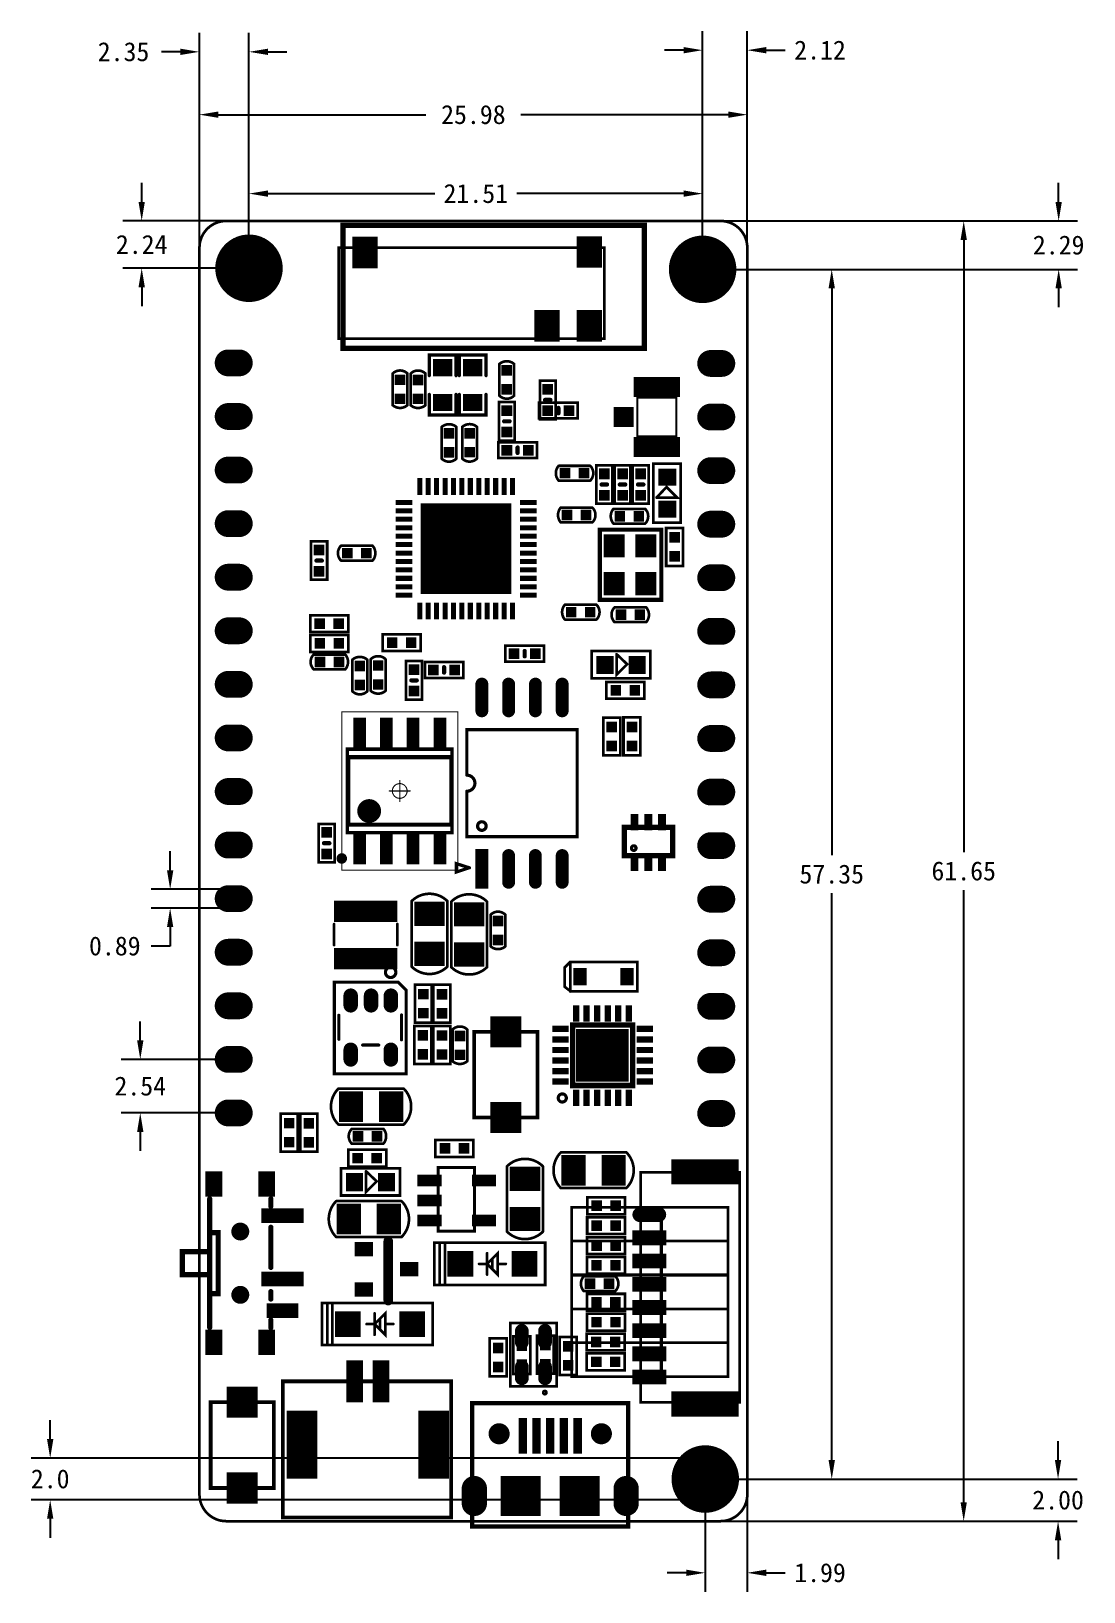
# Model space of a CAD drawing. Extents: x -8 to 41.9, y -3.3 to 70.6.
import ezdxf

# ---------------------------------------------------------------- set-up
doc = ezdxf.new("R2010")
doc.units = 0
doc.header["$MEASUREMENT"] = 0
for name, color, linetype in [('2D_LINE_129', 146, 'Continuous'), ('BOARD_OUTLINE_00', 254, 'Continuous'), ('DRIL_NPLTE_THRU_01', 3, 'Continuous'), ('DRIL_NPLTE_THRU_03', 1, 'Continuous'), ('DRIL_NPLTE_THRU_04', 16, 'Continuous'), ('DRIL_PLTE_THRU_01', 3, 'Continuous'), ('DRIL_PLTE_THRU_03', 1, 'Continuous'), ('DRIL_PLTE_THRU_04', 16, 'Continuous'), ('DRIL_SYMBOL', 254, 'Continuous'), ('PADS_BOT', 1, 'Continuous'), ('PADS_INNER', 96, 'Continuous'), ('PADS_TOP', 96, 'Continuous'), ('PART_TOP_2DLINE_00', 254, 'Continuous'), ('PART_TOP_2DLINE_120', 6, 'Continuous'), ('PART_TOP_2DLINE_126', 254, 'Continuous')]:
    doc.layers.add(name, color=color, linetype=linetype)
doc.dimstyles.get("Standard").update_dxf_attribs({"dimscale": 5, "dimtxt": 0.18, "dimasz": 0.18, "dimexe": 0.18, "dimexo": 0.0625, "dimgap": 0.09, "dimtad": 0, "dimtih": 1, "dimtoh": 1, "dimdec": 4, "dimzin": 0, "dimdsep": 46, "dimtxsty": 'Standard', "dimcen": 0.09, "dimadec": 0, "dimazin": 0, "dimtfac": 1, "dimtdec": 4, "dimtofl": 0, "dimtmove": 0, "dimatfit": 3, "dimfxl": 1, "dimtolj": 1, "dimtzin": 0, "dimarcsym": 0})

msp = doc.modelspace()

# ---------------------------------------------------------------- blocks, each defined once
blk = doc.blocks.new('SMOOTH_0$127')
at = {"const_width": 0.0635}
blk.add_lwpolyline([(-0.03175, 0, 1), (0.03175, 0, 1)], format="xyb", close=True, dxfattribs=at)
blk = doc.blocks.new('BOARD_93')
at = {"layer": 'BOARD_OUTLINE_00', "const_width": 0.127}
blk.add_lwpolyline([(0, -0.889, -0.4142136), (1.27, 0.381), (24.7142, 0.381, -0.4142136), (25.9842, -0.889), (25.9842, -59.9948, -0.4142136), (24.7142, -61.2648), (1.27, -61.2648, -0.4142136), (0, -59.9948)], format="xyb", close=True, dxfattribs=at)
at = {"layer": 'BOARD_OUTLINE_00'}
for p in [(1.27, 0.381), (0, -0.889)]:
    blk.add_blockref('SMOOTH_0$127', p, dxfattribs=at)
blk = doc.blocks.new('DRAWING_68')
at = {"layer": '2D_LINE_129', "const_width": 0.127}
blk.add_lwpolyline([(-0.0254, 0.1016), (12.573, 0.1016), (12.573, 4.4196), (-0.0254, 4.4196)], close=True, dxfattribs=at)
at = {"layer": '2D_LINE_129'}
for p in [(-0.0254, 4.4196), (12.573, 4.4196), (-0.0254, 0.1016), (12.573, 0.1016)]:
    blk.add_blockref('SMOOTH_0$127', p, dxfattribs=at)
blk = doc.blocks.new('DRAWING_105')
at = {"layer": '2D_LINE_129', "const_width": 0.127}
blk.add_lwpolyline([(0.9398, 0), (5.207, 0), (5.207, -1.6002), (0.9398, -1.6002)], close=True, dxfattribs=at)
at = {"layer": '2D_LINE_129'}
for p in [(0.9398, 0), (5.207, 0), (0.9398, -1.6002), (5.207, -1.6002)]:
    blk.add_blockref('SMOOTH_0$127', p, dxfattribs=at)
blk = doc.blocks.new('DRAWING_106')
at = {"layer": '2D_LINE_129', "const_width": 0.127}
blk.add_lwpolyline([(0, 0), (3.175, 0), (3.175, -1.6002), (0, -1.6002)], close=True, dxfattribs=at)
at = {"layer": '2D_LINE_129'}
for p in [(0, 0), (3.175, 0), (0, -1.6002), (3.175, -1.6002)]:
    blk.add_blockref('SMOOTH_0$127', p, dxfattribs=at)
blk = doc.blocks.new('DRAWING_107')
at = {"layer": '2D_LINE_129', "const_width": 0.127}
blk.add_lwpolyline([(0, 0), (3.175, 0), (3.175, -1.6002), (0, -1.6002)], close=True, dxfattribs=at)
at = {"layer": '2D_LINE_129'}
for p in [(0, 0), (3.175, 0), (0, -1.6002), (3.175, -1.6002)]:
    blk.add_blockref('SMOOTH_0$127', p, dxfattribs=at)
blk = doc.blocks.new('DRAWING_108')
at = {"layer": '2D_LINE_129', "const_width": 0.127}
blk.add_lwpolyline([(0.9398, 0), (5.207, 0), (5.207, -1.6002), (0.9398, -1.6002)], close=True, dxfattribs=at)
at = {"layer": '2D_LINE_129'}
for p in [(0.9398, 0), (5.207, 0), (0.9398, -1.6002), (5.207, -1.6002)]:
    blk.add_blockref('SMOOTH_0$127', p, dxfattribs=at)
blk = doc.blocks.new('DRAWING_109')
at = {"layer": '2D_LINE_129', "const_width": 0.127}
blk.add_lwpolyline([(0.9398, 0), (5.207, 0), (5.207, -1.6002), (0.9398, -1.6002)], close=True, dxfattribs=at)
at = {"layer": '2D_LINE_129'}
for p in [(0.9398, 0), (5.207, 0), (0.9398, -1.6002), (5.207, -1.6002)]:
    blk.add_blockref('SMOOTH_0$127', p, dxfattribs=at)
blk = doc.blocks.new('DRAWING_110')
at = {"layer": '2D_LINE_129', "const_width": 0.127}
blk.add_lwpolyline([(0, 0), (3.175, 0), (3.175, -1.6002), (0, -1.6002)], close=True, dxfattribs=at)
at = {"layer": '2D_LINE_129'}
for p in [(0, 0), (3.175, 0), (0, -1.6002), (3.175, -1.6002)]:
    blk.add_blockref('SMOOTH_0$127', p, dxfattribs=at)
blk = doc.blocks.new('DRAWING_111')
at = {"layer": '2D_LINE_129', "const_width": 0.127}
blk.add_lwpolyline([(0, 0), (3.175, 0), (3.175, -1.6002), (0, -1.6002)], close=True, dxfattribs=at)
at = {"layer": '2D_LINE_129'}
for p in [(0, 0), (3.175, 0), (0, -1.6002), (3.175, -1.6002)]:
    blk.add_blockref('SMOOTH_0$127', p, dxfattribs=at)
blk = doc.blocks.new('DRAWING_112')
at = {"layer": '2D_LINE_129', "const_width": 0.127}
blk.add_lwpolyline([(0.9398, 0), (5.207, 0), (5.207, -1.6002), (0.9398, -1.6002)], close=True, dxfattribs=at)
at = {"layer": '2D_LINE_129'}
for p in [(0.9398, 0), (5.207, 0), (0.9398, -1.6002), (5.207, -1.6002)]:
    blk.add_blockref('SMOOTH_0$127', p, dxfattribs=at)
blk = doc.blocks.new('DRAWING_113')
at = {"layer": '2D_LINE_129', "const_width": 0.127}
blk.add_lwpolyline([(0.9398, 0), (5.207, 0), (5.207, -1.6002), (0.9398, -1.6002)], close=True, dxfattribs=at)
at = {"layer": '2D_LINE_129'}
for p in [(0.9398, 0), (5.207, 0), (0.9398, -1.6002), (5.207, -1.6002)]:
    blk.add_blockref('SMOOTH_0$127', p, dxfattribs=at)
blk = doc.blocks.new('DRAWING_114')
at = {"layer": '2D_LINE_129', "const_width": 0.127}
blk.add_lwpolyline([(0, 0), (3.175, 0), (3.175, -1.6002), (0, -1.6002)], close=True, dxfattribs=at)
at = {"layer": '2D_LINE_129'}
for p in [(0, 0), (3.175, 0), (0, -1.6002), (3.175, -1.6002)]:
    blk.add_blockref('SMOOTH_0$127', p, dxfattribs=at)
blk = doc.blocks.new('PART_BODY_TOP_64')
at = {"layer": 'PART_TOP_2DLINE_126', "const_width": 0.127}
blk.add_lwpolyline([(-0.898, 0.408), (-0.898, -0.392), (0.902, -0.392), (0.902, 0.408)], close=True, dxfattribs=at)
at = {"layer": 'PART_TOP_2DLINE_126'}
for p in [(-0.898, 0.408), (0.902, 0.408), (-0.898, -0.392), (0.902, -0.392)]:
    blk.add_blockref('SMOOTH_0$127', p, dxfattribs=at)
blk = doc.blocks.new('DRIL_HOLE_0')
blk.add_lwpolyline([(0, 0, 1), (0, 0, 1)], format="xyb", close=True)
blk = doc.blocks.new('PAD_0')
blk.add_lwpolyline([(0, 0, 1), (0, 0, 1)], format="xyb", close=True)
blk = doc.blocks.new('PAD_1')
at = {"const_width": 0.5}
blk.add_lwpolyline([(-0.25, 0), (0.25, 0)], dxfattribs=at)
blk = doc.blocks.new('STK_TOP_6')
at = {"layer": 'DRIL_PLTE_THRU_01'}
blk.add_blockref('DRIL_HOLE_0', (0, 0), dxfattribs=at)
at = {"layer": 'DRIL_PLTE_THRU_03'}
blk.add_blockref('DRIL_HOLE_0', (0, 0), dxfattribs=at)
at = {"layer": 'DRIL_PLTE_THRU_04'}
blk.add_blockref('DRIL_HOLE_0', (0, 0), dxfattribs=at)
at = {"layer": 'PADS_BOT'}
blk.add_blockref('PAD_0', (0, 0), dxfattribs=at)
at = {"layer": 'PADS_INNER'}
blk.add_blockref('PAD_0', (0, 0), dxfattribs=at)
at = {"layer": 'PADS_TOP'}
blk.add_blockref('PAD_1', (0, 0), dxfattribs=at)
blk = doc.blocks.new('SYM_TOP_9')
for name, p in [('PART_BODY_TOP_64', (0, 0)), ('STK_TOP_6', (-0.448, 0.008)), ('STK_TOP_6', (0.452, 0.008))]:
    blk.add_blockref(name, p)
blk = doc.blocks.new('PART_TOP_0')
blk.add_blockref('SYM_TOP_9', (0, 0))
blk = doc.blocks.new('PART_TOP_1')
blk.add_blockref('SYM_TOP_9', (0, 0))
blk = doc.blocks.new('PART_BODY_TOP_58')
at = {"layer": 'PART_TOP_2DLINE_126', "const_width": 0.127}
blk.add_lwpolyline([(0.755, -0.347, 0.414214), (0.755, 0.353), (-0.745, 0.353, 0.373387), (-0.745, -0.347)], format="xyb", close=True, dxfattribs=at)
at = {"layer": 'PART_TOP_2DLINE_126'}
for p in [(-0.745, 0.353), (0.755, 0.353), (-0.745, -0.347), (0.755, -0.347)]:
    blk.add_blockref('SMOOTH_0$127', p, dxfattribs=at)
blk = doc.blocks.new('SYM_TOP_3')
for name, p in [('STK_TOP_6', (-0.445, 0.003)), ('PART_BODY_TOP_58', (0, 0)), ('STK_TOP_6', (0.455, 0.003))]:
    blk.add_blockref(name, p)
blk = doc.blocks.new('PART_TOP_2')
blk.add_blockref('SYM_TOP_3', (0, 0))
blk = doc.blocks.new('PART_TOP_3')
blk.add_blockref('SYM_TOP_3', (0, 0))
blk = doc.blocks.new('SMOOTH_0$2032')
at = {"const_width": 0.1016}
blk.add_lwpolyline([(-0.0508, 0, 1), (0.0508, 0, 1)], format="xyb", close=True, dxfattribs=at)
blk = doc.blocks.new('PART_BODY_TOP_80')
at = {"layer": 'PART_TOP_2DLINE_00', "const_width": 0.127}
blk.add_lwpolyline([(-0.9144, 0.37211), (0.9144, 0.37211), (0.9144, -0.375666), (-0.9144, -0.375666)], close=True, dxfattribs=at)
at = {"layer": 'PART_TOP_2DLINE_00', "const_width": 0.2032}
blk.add_lwpolyline([(0, 0.127), (0, -0.127)], dxfattribs=at)
at = {"layer": 'PART_TOP_2DLINE_00'}
for name, p in [('SMOOTH_0$127', (-0.9144, 0.37211)), ('SMOOTH_0$2032', (0, 0.127)), ('SMOOTH_0$127', (0.9144, 0.37211)), ('SMOOTH_0$127', (-0.9144, -0.375666)), ('SMOOTH_0$2032', (0, -0.127)), ('SMOOTH_0$127', (0.9144, -0.375666))]:
    blk.add_blockref(name, p, dxfattribs=at)
blk = doc.blocks.new('PAD_2')
at = {"const_width": 0.508}
blk.add_lwpolyline([(-0.254, 0), (0.254, 0)], dxfattribs=at)
blk = doc.blocks.new('STK_TOP_219')
at = {"layer": 'DRIL_NPLTE_THRU_01'}
blk.add_blockref('DRIL_HOLE_0', (0, 0), dxfattribs=at)
at = {"layer": 'DRIL_NPLTE_THRU_03'}
blk.add_blockref('DRIL_HOLE_0', (0, 0), dxfattribs=at)
at = {"layer": 'DRIL_NPLTE_THRU_04'}
blk.add_blockref('DRIL_HOLE_0', (0, 0), dxfattribs=at)
at = {"layer": 'PADS_BOT'}
blk.add_blockref('PAD_0', (0, 0), dxfattribs=at)
at = {"layer": 'PADS_INNER'}
blk.add_blockref('PAD_0', (0, 0), dxfattribs=at)
at = {"layer": 'PADS_TOP'}
blk.add_blockref('PAD_2', (0, 0), dxfattribs=at)
blk = doc.blocks.new('SYM_TOP_17')
for name, p in [('STK_TOP_219', (-0.508, 0)), ('PART_BODY_TOP_80', (0, 0)), ('STK_TOP_219', (0.508, 0))]:
    blk.add_blockref(name, p)
blk = doc.blocks.new('PART_TOP_4')
blk.add_blockref('SYM_TOP_17', (0, 0))
blk = doc.blocks.new('PART_TOP_5')
blk.add_blockref('SYM_TOP_17', (0, 0))
blk = doc.blocks.new('PART_TOP_6')
blk.add_blockref('SYM_TOP_3', (0, 0))
blk = doc.blocks.new('PART_TOP_7')
blk.add_blockref('SYM_TOP_9', (0, 0))
blk = doc.blocks.new('SMOOTH_0$1778')
at = {"const_width": 0.0889}
blk.add_lwpolyline([(-0.04445, 0, 1), (0.04445, 0, 1)], format="xyb", close=True, dxfattribs=at)
blk = doc.blocks.new('PART_BODY_TOP_79')
at = {"layer": 'PART_TOP_2DLINE_126', "const_width": 0.178}
blk.add_lwpolyline([(0, 1.5), (4.064, 1.5), (4.064, -1.5), (0, -1.5)], close=True, dxfattribs=at)
at = {"layer": 'PART_TOP_2DLINE_126'}
for p in [(0, 1.5), (4.064, 1.5), (0, -1.5), (4.064, -1.5)]:
    blk.add_blockref('SMOOTH_0$1778', p, dxfattribs=at)
blk = doc.blocks.new('PAD_3')
blk.add_lwpolyline([(0, 0), (0, 0)])
blk = doc.blocks.new('PAD_4')
at = {"const_width": 1.4732}
blk.add_lwpolyline([(-0.7366, 0), (0.7366, 0)], dxfattribs=at)
blk = doc.blocks.new('STK_TOP_16')
at = {"layer": 'DRIL_NPLTE_THRU_01'}
blk.add_blockref('DRIL_HOLE_0', (0, 0), dxfattribs=at)
at = {"layer": 'DRIL_NPLTE_THRU_03'}
blk.add_blockref('DRIL_HOLE_0', (0, 0), dxfattribs=at)
at = {"layer": 'DRIL_NPLTE_THRU_04'}
blk.add_blockref('DRIL_HOLE_0', (0, 0), dxfattribs=at)
at = {"layer": 'PADS_BOT'}
blk.add_blockref('PAD_3', (0, 0), dxfattribs=at)
at = {"layer": 'PADS_INNER'}
blk.add_blockref('PAD_3', (0, 0), dxfattribs=at)
at = {"layer": 'PADS_TOP'}
blk.add_blockref('PAD_4', (0, 0), dxfattribs=at)
blk = doc.blocks.new('SYM_TOP_16')
for name, p in [('PART_BODY_TOP_79', (0, 0)), ('STK_TOP_16', (0, 0)), ('STK_TOP_16', (4.064, 0))]:
    blk.add_blockref(name, p)
blk = doc.blocks.new('PART_TOP_8')
blk.add_blockref('SYM_TOP_16', (0, 0))
blk = doc.blocks.new('SMOOTH_0$1524')
at = {"const_width": 0.0762}
blk.add_lwpolyline([(-0.0381, 0, 1), (0.0381, 0, 1)], format="xyb", close=True, dxfattribs=at)
blk = doc.blocks.new('PART_BODY_TOP_98')
at = {"layer": 'PART_TOP_2DLINE_00', "const_width": 0.152}
blk.add_lwpolyline([(-0.236, -3.902, 1), (0.257, -3.902, 1)], format="xyb", close=True, dxfattribs=at)
at = {"layer": 'PART_TOP_2DLINE_126', "const_width": 0.152}
blk.add_lwpolyline([(-0.727, 0.911), (2.685, 0.911), (2.685, -3.434), (-0.346, -3.434), (-0.727, -3.053)], close=True, dxfattribs=at)
for points in [[(-0.507, -0.7), (-0.507, -1.877)], [(0.578, -0.452), (1.336, -0.452)], [(2.467, -0.728), (2.467, -1.863)]]:
    blk.add_lwpolyline(points, dxfattribs=at)
at = {"layer": 'PART_TOP_2DLINE_126'}
for p in [(-0.727, 0.911), (2.685, 0.911), (-0.507, -0.7), (0.578, -0.452), (1.336, -0.452), (2.467, -0.728), (-0.507, -1.877), (2.467, -1.863), (-0.727, -3.053), (-0.346, -3.434), (2.685, -3.434)]:
    blk.add_blockref('SMOOTH_0$1524', p, dxfattribs=at)
blk = doc.blocks.new('PAD_5')
at = {"const_width": 0.3429}
blk.add_lwpolyline([(-0.2286, -0.17145), (0.2286, -0.17145, 1), (0.2286, 0.17145), (-0.2286, 0.17145, 1)], format="xyb", close=True, dxfattribs=at)
blk = doc.blocks.new('STK_TOP_285')
at = {"layer": 'DRIL_PLTE_THRU_01'}
blk.add_blockref('DRIL_HOLE_0', (0, 0), dxfattribs=at)
at = {"layer": 'DRIL_PLTE_THRU_03'}
blk.add_blockref('DRIL_HOLE_0', (0, 0), dxfattribs=at)
at = {"layer": 'DRIL_PLTE_THRU_04'}
blk.add_blockref('DRIL_HOLE_0', (0, 0), dxfattribs=at)
at = {"layer": 'PADS_BOT'}
blk.add_blockref('PAD_0', (0, 0), dxfattribs=at)
at = {"layer": 'PADS_INNER'}
blk.add_blockref('PAD_0', (0, 0), dxfattribs=at)
at = {"layer": 'PADS_TOP', "rotation": 90}
blk.add_blockref('PAD_5', (0, 0), dxfattribs=at)
blk = doc.blocks.new('SYM_TOP_32')
for name, p in [('PART_BODY_TOP_98', (0, 0)), ('STK_TOP_285', (0, 0)), ('STK_TOP_285', (1.905, 0)), ('STK_TOP_285', (0, -2.5654)), ('STK_TOP_285', (0.9398, -2.5654)), ('STK_TOP_285', (1.905, -2.5654))]:
    blk.add_blockref(name, p)
blk = doc.blocks.new('PART_TOP_9')
blk.add_blockref('SYM_TOP_32', (0, 0))
blk = doc.blocks.new('PART_TOP_10')
blk.add_blockref('SYM_TOP_9', (0, 0))
blk = doc.blocks.new('PART_TOP_11')
blk.add_blockref('SYM_TOP_9', (0, 0))
blk = doc.blocks.new('PART_TOP_12')
blk.add_blockref('SYM_TOP_9', (0, 0))
blk = doc.blocks.new('PART_BODY_TOP_97')
at = {"layer": 'PART_TOP_2DLINE_126', "const_width": 0.127}
for points in [[(-0.5, 1.5), (0.5, 1.5)], [(-0.5, -1.5), (0.5, -1.5)]]:
    blk.add_lwpolyline(points, dxfattribs=at)
at = {"layer": 'PART_TOP_2DLINE_126'}
for p in [(-0.5, 1.5), (0.5, 1.5), (-0.5, -1.5), (0.5, -1.5)]:
    blk.add_blockref('SMOOTH_0$127', p, dxfattribs=at)
blk = doc.blocks.new('PAD_6')
at = {"const_width": 1}
blk.add_lwpolyline([(-1.5, 0), (1.5, 0)], dxfattribs=at)
blk = doc.blocks.new('STK_TOP_284')
at = {"layer": 'DRIL_PLTE_THRU_01'}
blk.add_blockref('DRIL_HOLE_0', (0, 0), dxfattribs=at)
at = {"layer": 'DRIL_PLTE_THRU_03'}
blk.add_blockref('DRIL_HOLE_0', (0, 0), dxfattribs=at)
at = {"layer": 'DRIL_PLTE_THRU_04'}
blk.add_blockref('DRIL_HOLE_0', (0, 0), dxfattribs=at)
at = {"layer": 'PADS_BOT'}
blk.add_blockref('PAD_0', (0, 0), dxfattribs=at)
at = {"layer": 'PADS_INNER'}
blk.add_blockref('PAD_0', (0, 0), dxfattribs=at)
at = {"layer": 'PADS_TOP', "rotation": 90}
blk.add_blockref('PAD_6', (0, 0), dxfattribs=at)
blk = doc.blocks.new('SYM_TOP_31')
for name, p in [('STK_TOP_284', (-1.139, 0)), ('PART_BODY_TOP_97', (0, 0)), ('STK_TOP_284', (1.103, 0))]:
    blk.add_blockref(name, p)
blk = doc.blocks.new('PART_TOP_13')
blk.add_blockref('SYM_TOP_31', (0, 0))
blk = doc.blocks.new('PART_BODY_TOP_59')
at = {"layer": 'PART_TOP_2DLINE_126', "const_width": 0.127}
blk.add_lwpolyline([(-1.55, 0.85, 0.414214), (-1.55, -0.85), (1.55, -0.85, 0.414214), (1.55, 0.85)], format="xyb", close=True, dxfattribs=at)
at = {"layer": 'PART_TOP_2DLINE_126'}
for p in [(-1.55, 0.85), (1.55, 0.85), (-1.55, -0.85), (1.55, -0.85)]:
    blk.add_blockref('SMOOTH_0$127', p, dxfattribs=at)
blk = doc.blocks.new('PAD_7')
at = {"const_width": 1.15}
blk.add_lwpolyline([(-0.725, 0), (0.725, 0)], dxfattribs=at)
blk = doc.blocks.new('STK_TOP_7')
at = {"layer": 'DRIL_PLTE_THRU_01'}
blk.add_blockref('DRIL_HOLE_0', (0, 0), dxfattribs=at)
at = {"layer": 'DRIL_PLTE_THRU_03'}
blk.add_blockref('DRIL_HOLE_0', (0, 0), dxfattribs=at)
at = {"layer": 'DRIL_PLTE_THRU_04'}
blk.add_blockref('DRIL_HOLE_0', (0, 0), dxfattribs=at)
at = {"layer": 'PADS_BOT'}
blk.add_blockref('PAD_0', (0, 0), dxfattribs=at)
at = {"layer": 'PADS_INNER'}
blk.add_blockref('PAD_0', (0, 0), dxfattribs=at)
at = {"layer": 'PADS_TOP', "rotation": 90}
blk.add_blockref('PAD_7', (0, 0), dxfattribs=at)
blk = doc.blocks.new('SYM_TOP_4')
for name, p in [('PART_BODY_TOP_59', (0, 0)), ('STK_TOP_7', (-0.95, 0)), ('STK_TOP_7', (0.95, 0))]:
    blk.add_blockref(name, p)
blk = doc.blocks.new('PART_TOP_14')
blk.add_blockref('SYM_TOP_4', (0, 0))
blk = doc.blocks.new('PART_TOP_15')
blk.add_blockref('SYM_TOP_4', (0, 0))
blk = doc.blocks.new('PART_TOP_16')
blk.add_blockref('SYM_TOP_4', (0, 0))
blk = doc.blocks.new('PART_TOP_17')
blk.add_blockref('SYM_TOP_3', (0, 0))
blk = doc.blocks.new('PART_TOP_18')
blk.add_blockref('SYM_TOP_3', (0, 0))
blk = doc.blocks.new('PART_BODY_TOP_60')
at = {"layer": 'PART_TOP_2DLINE_00', "const_width": 0.127}
blk.add_lwpolyline([(2.75, 1), (-2.5, 1), (-2.5, -1), (2.75, -1)], close=True, dxfattribs=at)
for points in [[(2.25, 1), (2.25, -1)], [(2.5, 1), (2.5, -1)], [(-0.254, 0), (-0.635, 0)], [(0.254, 0), (-0.254, 0.508), (-0.254, -0.508), (0.254, 0)], [(0, 0.254), (0, -0.254)], [(0.254, 0.508), (0.254, -0.508)], [(0.635, 0), (0.254, 0)]]:
    blk.add_lwpolyline(points, dxfattribs=at)
at = {"layer": 'PART_TOP_2DLINE_00'}
for p in [(-2.5, 1), (2.25, 1), (2.5, 1), (2.75, 1), (-0.635, 0), (-0.254, 0.508), (-0.254, 0), (0, 0.254), (0.254, 0.508), (0.254, 0), (0.254, 0), (0.254, 0), (0.635, 0), (-0.254, -0.508), (0, -0.254), (0.254, -0.508), (-2.5, -1), (2.25, -1), (2.5, -1), (2.75, -1)]:
    blk.add_blockref('SMOOTH_0$127', p, dxfattribs=at)
blk = doc.blocks.new('PAD_8')
at = {"const_width": 1.2192}
blk.add_lwpolyline([(-0.6096, 0), (0.6096, 0)], dxfattribs=at)
blk = doc.blocks.new('STK_TOP_48')
at = {"layer": 'DRIL_PLTE_THRU_01'}
blk.add_blockref('DRIL_HOLE_0', (0, 0), dxfattribs=at)
at = {"layer": 'DRIL_PLTE_THRU_03'}
blk.add_blockref('DRIL_HOLE_0', (0, 0), dxfattribs=at)
at = {"layer": 'DRIL_PLTE_THRU_04'}
blk.add_blockref('DRIL_HOLE_0', (0, 0), dxfattribs=at)
at = {"layer": 'PADS_BOT'}
blk.add_blockref('PAD_0', (0, 0), dxfattribs=at)
at = {"layer": 'PADS_INNER'}
blk.add_blockref('PAD_0', (0, 0), dxfattribs=at)
at = {"layer": 'PADS_TOP'}
blk.add_blockref('PAD_8', (0, 0), dxfattribs=at)
blk = doc.blocks.new('SYM_TOP_5')
for name, p in [('PART_BODY_TOP_60', (0, 0)), ('STK_TOP_48', (-1.524, 0)), ('STK_TOP_48', (1.524, 0))]:
    blk.add_blockref(name, p)
blk = doc.blocks.new('PART_TOP_19')
blk.add_blockref('SYM_TOP_5', (0, 0))
blk = doc.blocks.new('PART_BODY_TOP_63')
at = {"layer": 'PART_TOP_2DLINE_126', "const_width": 0.1778}
blk.add_lwpolyline([(-6.4516, 4.6482), (0, 4.6482), (0, -3.3274), (-6.4516, -3.3274)], close=True, dxfattribs=at)
at = {"layer": 'PART_TOP_2DLINE_126'}
for p in [(-6.4516, 4.6482), (0, 4.6482), (-6.4516, -3.3274), (0, -3.3274)]:
    blk.add_blockref('SMOOTH_0$1778', p, dxfattribs=at)
blk = doc.blocks.new('PAD_9')
at = {"const_width": 0.8}
blk.add_lwpolyline([(-1, 0), (1, 0)], dxfattribs=at)
blk = doc.blocks.new('STK_TOP_44')
at = {"layer": 'DRIL_NPLTE_THRU_01'}
blk.add_blockref('DRIL_HOLE_0', (0, 0), dxfattribs=at)
at = {"layer": 'DRIL_NPLTE_THRU_03'}
blk.add_blockref('DRIL_HOLE_0', (0, 0), dxfattribs=at)
at = {"layer": 'DRIL_NPLTE_THRU_04'}
blk.add_blockref('DRIL_HOLE_0', (0, 0), dxfattribs=at)
at = {"layer": 'PADS_BOT'}
blk.add_blockref('PAD_3', (0, 0), dxfattribs=at)
at = {"layer": 'PADS_INNER'}
blk.add_blockref('PAD_3', (0, 0), dxfattribs=at)
at = {"layer": 'PADS_TOP'}
blk.add_blockref('PAD_9', (0, 0), dxfattribs=at)
blk = doc.blocks.new('PAD_10')
at = {"const_width": 1.45}
blk.add_lwpolyline([(-1.615, 0), (1.615, 0)], dxfattribs=at)
blk = doc.blocks.new('STK_TOP_19')
at = {"layer": 'DRIL_NPLTE_THRU_01'}
blk.add_blockref('DRIL_HOLE_0', (0, 0), dxfattribs=at)
at = {"layer": 'DRIL_NPLTE_THRU_03'}
blk.add_blockref('DRIL_HOLE_0', (0, 0), dxfattribs=at)
at = {"layer": 'DRIL_NPLTE_THRU_04'}
blk.add_blockref('DRIL_HOLE_0', (0, 0), dxfattribs=at)
at = {"layer": 'PADS_BOT'}
blk.add_blockref('PAD_3', (0, 0), dxfattribs=at)
at = {"layer": 'PADS_INNER'}
blk.add_blockref('PAD_3', (0, 0), dxfattribs=at)
at = {"layer": 'PADS_TOP'}
blk.add_blockref('PAD_10', (0, 0), dxfattribs=at)
blk = doc.blocks.new('SYM_TOP_8')
for name, p in [('PART_BODY_TOP_63', (0, 0)), ('STK_TOP_19', (-3, 3.75)), ('STK_TOP_44', (0, 1.25)), ('STK_TOP_44', (0, 0)), ('STK_TOP_19', (-3, -2.5))]:
    blk.add_blockref(name, p)
blk = doc.blocks.new('PART_TOP_20')
blk.add_blockref('SYM_TOP_8', (0, 0))
blk = doc.blocks.new('PART_TOP_21')
blk.add_blockref('SYM_TOP_3', (0, 0))
blk = doc.blocks.new('SMOOTH_0$1499993333')
at = {"const_width": 0.075}
blk.add_lwpolyline([(-0.037, 0, 1), (0.037, 0, 1)], format="xyb", close=True, dxfattribs=at)
blk = doc.blocks.new('SMOOTH_0$254')
at = {"const_width": 0.127}
blk.add_lwpolyline([(-0.0635, 0, 1), (0.0635, 0, 1)], format="xyb", close=True, dxfattribs=at)
blk = doc.blocks.new('PART_BODY_TOP_65')
at = {"layer": 'PART_TOP_2DLINE_126', "const_width": 0.254}
blk.add_lwpolyline([(0, 1.981), (2.286, 1.981), (2.286, 0.635), (0, 0.635)], close=True, dxfattribs=at)
at = {"layer": 'PART_TOP_2DLINE_126', "const_width": 0.15}
blk.add_lwpolyline([(0.023, 0.767), (0.023, 1.905)], dxfattribs=at)
blk.add_lwpolyline([(1.953, 1.616, 1), (1.734, 1.616, 1)], format="xyb", close=True, dxfattribs=at)
at = {"layer": 'PART_TOP_2DLINE_126'}
for name, p in [('SMOOTH_0$254', (0, 1.981)), ('SMOOTH_0$1499993333', (0.023, 1.905)), ('SMOOTH_0$254', (2.286, 1.981)), ('SMOOTH_0$254', (0, 0.635)), ('SMOOTH_0$1499993333', (0.023, 0.767)), ('SMOOTH_0$254', (2.286, 0.635))]:
    blk.add_blockref(name, p, dxfattribs=at)
blk = doc.blocks.new('PAD_11')
at = {"const_width": 0.37}
blk.add_lwpolyline([(-0.39, 0), (0.39, 0)], dxfattribs=at)
blk = doc.blocks.new('STK_TOP_28')
at = {"layer": 'DRIL_PLTE_THRU_01'}
blk.add_blockref('DRIL_HOLE_0', (0, 0), dxfattribs=at)
at = {"layer": 'DRIL_PLTE_THRU_03'}
blk.add_blockref('DRIL_HOLE_0', (0, 0), dxfattribs=at)
at = {"layer": 'DRIL_PLTE_THRU_04'}
blk.add_blockref('DRIL_HOLE_0', (0, 0), dxfattribs=at)
at = {"layer": 'PADS_BOT'}
blk.add_blockref('PAD_0', (0, 0), dxfattribs=at)
at = {"layer": 'PADS_INNER'}
blk.add_blockref('PAD_0', (0, 0), dxfattribs=at)
at = {"layer": 'PADS_TOP', "rotation": 90}
blk.add_blockref('PAD_11', (0, 0), dxfattribs=at)
blk = doc.blocks.new('SYM_TOP_10')
for name, p in [('STK_TOP_28', (0.50347, 2.31694)), ('STK_TOP_28', (1.15347, 2.31694)), ('STK_TOP_28', (1.80347, 2.31694)), ('PART_BODY_TOP_65', (0, 0)), ('STK_TOP_28', (0.50347, 0.38903)), ('STK_TOP_28', (1.15347, 0.38903)), ('STK_TOP_28', (1.80347, 0.38903))]:
    blk.add_blockref(name, p)
blk = doc.blocks.new('PART_TOP_22')
blk.add_blockref('SYM_TOP_10', (0, 0))
blk = doc.blocks.new('PART_TOP_23')
blk.add_blockref('SYM_TOP_9', (0, 0))
blk = doc.blocks.new('PART_TOP_24')
blk.add_blockref('SYM_TOP_9', (0, 0))
blk = doc.blocks.new('PART_BODY_TOP_67')
at = {"layer": 'PART_TOP_2DLINE_126', "const_width": 0.15}
blk.add_lwpolyline([(-3.498, 2.648, 1), (-3.882, 2.648, 1)], format="xyb", close=True, dxfattribs=at)
at = {"layer": 'PART_TOP_2DLINE_126', "const_width": 0.254}
blk.add_lwpolyline([(-3.099, 2.159), (-0.229, 2.159), (-0.229, -0.686), (-3.099, -0.686)], close=True, dxfattribs=at)
at = {"layer": 'PART_TOP_2DLINE_126'}
for p in [(-3.099, 2.159), (-0.229, 2.159), (-3.099, -0.686), (-0.229, -0.686)]:
    blk.add_blockref('SMOOTH_0$254', p, dxfattribs=at)
blk = doc.blocks.new('PAD_12')
at = {"const_width": 0.3}
blk.add_lwpolyline([(-0.385, 0), (0.385, 0)], dxfattribs=at)
blk = doc.blocks.new('STK_TOP_33')
at = {"layer": 'DRIL_PLTE_THRU_01'}
blk.add_blockref('DRIL_HOLE_0', (0, 0), dxfattribs=at)
at = {"layer": 'DRIL_PLTE_THRU_03'}
blk.add_blockref('DRIL_HOLE_0', (0, 0), dxfattribs=at)
at = {"layer": 'DRIL_PLTE_THRU_04'}
blk.add_blockref('DRIL_HOLE_0', (0, 0), dxfattribs=at)
at = {"layer": 'PADS_BOT'}
blk.add_blockref('PAD_0', (0, 0), dxfattribs=at)
at = {"layer": 'PADS_INNER'}
blk.add_blockref('PAD_0', (0, 0), dxfattribs=at)
at = {"layer": 'PADS_TOP'}
blk.add_blockref('PAD_12', (0, 0), dxfattribs=at)
blk = doc.blocks.new('STK_TOP_32')
at = {"layer": 'DRIL_PLTE_THRU_01'}
blk.add_blockref('DRIL_HOLE_0', (0, 0), dxfattribs=at)
at = {"layer": 'DRIL_PLTE_THRU_03'}
blk.add_blockref('DRIL_HOLE_0', (0, 0), dxfattribs=at)
at = {"layer": 'DRIL_PLTE_THRU_04'}
blk.add_blockref('DRIL_HOLE_0', (0, 0), dxfattribs=at)
at = {"layer": 'PADS_BOT'}
blk.add_blockref('PAD_0', (0, 0), dxfattribs=at)
at = {"layer": 'PADS_INNER'}
blk.add_blockref('PAD_0', (0, 0), dxfattribs=at)
at = {"layer": 'PADS_TOP', "rotation": 90}
blk.add_blockref('PAD_12', (0, 0), dxfattribs=at)
blk = doc.blocks.new('PAD_13')
at = {"const_width": 2.5}
blk.add_lwpolyline([(-1.25, 0), (1.25, 0)], dxfattribs=at)
blk = doc.blocks.new('STK_TOP_34')
at = {"layer": 'DRIL_PLTE_THRU_01'}
blk.add_blockref('DRIL_HOLE_0', (0, 0), dxfattribs=at)
at = {"layer": 'DRIL_PLTE_THRU_03'}
blk.add_blockref('DRIL_HOLE_0', (0, 0), dxfattribs=at)
at = {"layer": 'DRIL_PLTE_THRU_04'}
blk.add_blockref('DRIL_HOLE_0', (0, 0), dxfattribs=at)
at = {"layer": 'PADS_BOT'}
blk.add_blockref('PAD_0', (0, 0), dxfattribs=at)
at = {"layer": 'PADS_INNER'}
blk.add_blockref('PAD_0', (0, 0), dxfattribs=at)
at = {"layer": 'PADS_TOP'}
blk.add_blockref('PAD_13', (0, 0), dxfattribs=at)
blk = doc.blocks.new('SYM_TOP_12')
for name, p in [('STK_TOP_32', (-2.91549, 2.72758)), ('STK_TOP_32', (-2.41549, 2.72758)), ('STK_TOP_32', (-1.91549, 2.72758)), ('STK_TOP_32', (-1.41549, 2.72758)), ('STK_TOP_32', (-0.91549, 2.72758)), ('STK_TOP_32', (-0.41549, 2.72758)), ('PART_BODY_TOP_67', (0, 0)), ('STK_TOP_33', (-3.683, 1.99201)), ('STK_TOP_33', (-3.683, 1.49201)), ('STK_TOP_34', (-1.67222, 0.74878)), ('STK_TOP_33', (0.31596, 1.99201)), ('STK_TOP_33', (0.31596, 1.49201)), ('STK_TOP_33', (-3.683, 0.99201)), ('STK_TOP_33', (0.31596, 0.99201)), ('STK_TOP_33', (-3.683, 0.49201)), ('STK_TOP_33', (-3.683, -0.00799)), ('STK_TOP_33', (0.31596, 0.49201)), ('STK_TOP_33', (0.31596, -0.00799)), ('STK_TOP_33', (-3.683, -0.508)), ('STK_TOP_32', (-2.91549, -1.27138)), ('STK_TOP_32', (-2.41549, -1.27139)), ('STK_TOP_32', (-1.91549, -1.27138)), ('STK_TOP_32', (-1.41549, -1.27138)), ('STK_TOP_32', (-0.91549, -1.27138)), ('STK_TOP_32', (-0.41549, -1.27138)), ('STK_TOP_33', (0.31596, -0.50799))]:
    blk.add_blockref(name, p)
blk = doc.blocks.new('PART_TOP_25')
blk.add_blockref('SYM_TOP_12', (0, 0))
blk = doc.blocks.new('DRIL_SYMBOL_0$899998')
at = {"layer": 'DRIL_SYMBOL', "const_width": 0.0508}
for points in [[(-0.254, 0), (0.254, 0)], [(0, -0.254), (0, 0.254)]]:
    blk.add_lwpolyline(points, dxfattribs=at)
blk = doc.blocks.new('DRIL_HOLE_0$899998')
at = {"const_width": 0.45}
blk.add_lwpolyline([(-0.225, 0, 1), (0.225, 0, 1)], format="xyb", close=True, dxfattribs=at)
blk.add_blockref('DRIL_SYMBOL_0$899998', (0, 0))
blk = doc.blocks.new('PAD_14')
at = {"const_width": 0.635}
blk.add_lwpolyline([(-0.265, -0.318), (0.265, -0.318, 1), (0.265, 0.318), (-0.265, 0.318, 1)], format="xyb", close=True, dxfattribs=at)
blk = doc.blocks.new('STK_TOP_303')
at = {"layer": 'DRIL_PLTE_THRU_01'}
blk.add_blockref('DRIL_HOLE_0$899998', (0, 0), dxfattribs=at)
at = {"layer": 'DRIL_PLTE_THRU_03'}
blk.add_blockref('DRIL_HOLE_0$899998', (0, 0), dxfattribs=at)
at = {"layer": 'DRIL_PLTE_THRU_04'}
blk.add_blockref('DRIL_HOLE_0$899998', (0, 0), dxfattribs=at)
at = {"layer": 'PADS_BOT', "rotation": 90}
blk.add_blockref('PAD_14', (0, 0), dxfattribs=at)
at = {"layer": 'PADS_INNER', "rotation": 90}
blk.add_blockref('PAD_14', (0, 0), dxfattribs=at)
at = {"layer": 'PADS_TOP', "rotation": 90}
blk.add_blockref('PAD_14', (0, 0), dxfattribs=at)
blk = doc.blocks.new('SYM_TOP_29')
for p in [(0, 0), (2.54, 0), (5.08, 0), (7.62, 0), (10.16, 0), (12.7, 0), (15.24, 0), (17.78, 0), (20.32, 0), (22.86, 0), (25.4, 0), (27.94, 0), (30.48, 0), (33.02, 0), (35.56, 0)]:
    blk.add_blockref('STK_TOP_303', p)
blk = doc.blocks.new('PART_TOP_26')
blk.add_blockref('SYM_TOP_29', (0, 0))
blk = doc.blocks.new('PART_TOP_27')
blk.add_blockref('SYM_TOP_4', (0, 0))
blk = doc.blocks.new('PART_TOP_28')
blk.add_blockref('SYM_TOP_9', (0, 0))
blk = doc.blocks.new('PART_TOP_29')
blk.add_blockref('SYM_TOP_9', (0, 0))
blk = doc.blocks.new('PART_TOP_30')
blk.add_blockref('SYM_TOP_9', (0, 0))
blk = doc.blocks.new('PART_TOP_31')
blk.add_blockref('SYM_TOP_5', (0, 0))
blk = doc.blocks.new('PART_BODY_TOP_62')
at = {"layer": 'PART_TOP_2DLINE_00', "const_width": 0.127}
blk.add_lwpolyline([(-1.397, 0.66), (1.397, 0.66), (1.397, -0.635), (-1.397, -0.635)], close=True, dxfattribs=at)
blk.add_lwpolyline([(-0.212, 0.513), (-0.212, -0.465), (0.291, 0.039), (-0.21, 0.513)], dxfattribs=at)
at = {"layer": 'PART_TOP_2DLINE_00'}
for p in [(-1.397, 0.66), (-0.212, 0.513), (-0.21, 0.513), (0.291, 0.039), (1.397, 0.66), (-1.397, -0.635), (-0.212, -0.465), (1.397, -0.635)]:
    blk.add_blockref('SMOOTH_0$127', p, dxfattribs=at)
blk = doc.blocks.new('PAD_15')
at = {"const_width": 0.8128}
blk.add_lwpolyline([(-0.4318, 0), (0.4318, 0)], dxfattribs=at)
blk = doc.blocks.new('STK_TOP_18')
at = {"layer": 'DRIL_PLTE_THRU_01'}
blk.add_blockref('DRIL_HOLE_0', (0, 0), dxfattribs=at)
at = {"layer": 'DRIL_PLTE_THRU_03'}
blk.add_blockref('DRIL_HOLE_0', (0, 0), dxfattribs=at)
at = {"layer": 'DRIL_PLTE_THRU_04'}
blk.add_blockref('DRIL_HOLE_0', (0, 0), dxfattribs=at)
at = {"layer": 'PADS_BOT'}
blk.add_blockref('PAD_0', (0, 0), dxfattribs=at)
at = {"layer": 'PADS_INNER'}
blk.add_blockref('PAD_0', (0, 0), dxfattribs=at)
at = {"layer": 'PADS_TOP', "rotation": 90}
blk.add_blockref('PAD_15', (0, 0), dxfattribs=at)
blk = doc.blocks.new('SYM_TOP_7')
for name, p in [('STK_TOP_18', (-0.762, 0)), ('STK_TOP_18', (0.762, 0)), ('PART_BODY_TOP_62', (0, 0))]:
    blk.add_blockref(name, p)
blk = doc.blocks.new('PART_TOP_32')
blk.add_blockref('SYM_TOP_7', (0, 0))
blk = doc.blocks.new('PART_TOP_33')
blk.add_blockref('SYM_TOP_9', (0, 0))
blk = doc.blocks.new('PART_BODY_TOP_66')
at = {"layer": 'PART_TOP_2DLINE_126', "const_width": 0.15}
blk.add_lwpolyline([(0.999, 3.005), (2.725, 3.005), (2.725, -0.012), (0.999, -0.012)], close=True, dxfattribs=at)
at = {"layer": 'PART_TOP_2DLINE_126'}
for p in [(0.999, 3.005), (2.725, 3.005), (0.999, -0.012), (2.725, -0.012)]:
    blk.add_blockref('SMOOTH_0$1499993333', p, dxfattribs=at)
blk = doc.blocks.new('PAD_16')
at = {"const_width": 0.56}
blk.add_lwpolyline([(-0.575, 0), (0.575, 0)], dxfattribs=at)
blk = doc.blocks.new('STK_TOP_31')
at = {"layer": 'DRIL_PLTE_THRU_01'}
blk.add_blockref('DRIL_HOLE_0', (0, 0), dxfattribs=at)
at = {"layer": 'DRIL_PLTE_THRU_03'}
blk.add_blockref('DRIL_HOLE_0', (0, 0), dxfattribs=at)
at = {"layer": 'DRIL_PLTE_THRU_04'}
blk.add_blockref('DRIL_HOLE_0', (0, 0), dxfattribs=at)
at = {"layer": 'PADS_BOT'}
blk.add_blockref('PAD_0', (0, 0), dxfattribs=at)
at = {"layer": 'PADS_INNER'}
blk.add_blockref('PAD_0', (0, 0), dxfattribs=at)
at = {"layer": 'PADS_TOP'}
blk.add_blockref('PAD_16', (0, 0), dxfattribs=at)
blk = doc.blocks.new('SYM_TOP_11')
for name, p in [('PART_BODY_TOP_66', (0, 0)), ('STK_TOP_31', (0.59044, 2.38864)), ('STK_TOP_31', (3.17391, 2.38864)), ('STK_TOP_31', (0.59044, 1.43864)), ('STK_TOP_31', (0.59044, 0.48864)), ('STK_TOP_31', (3.17391, 0.48864))]:
    blk.add_blockref(name, p)
blk = doc.blocks.new('PART_TOP_34')
blk.add_blockref('SYM_TOP_11', (0, 0))
blk = doc.blocks.new('PART_TOP_35')
blk.add_blockref('SYM_TOP_4', (0, 0))
blk = doc.blocks.new('PART_TOP_36')
blk.add_blockref('SYM_TOP_4', (0, 0))
blk = doc.blocks.new('SMOOTH_0$24994')
at = {"const_width": 0.125}
blk.add_lwpolyline([(-0.062, 0, 1), (0.062, 0, 1)], format="xyb", close=True, dxfattribs=at)
blk = doc.blocks.new('PART_BODY_TOP_78')
at = {"layer": 'PART_TOP_2DLINE_126', "const_width": 0.25}
for points in [[(-0.8, 3.45), (1.7, 3.45), (1.7, 4.75), (2.8, 4.75), (2.8, 3.45), (5.3, 3.45)], [(-0.45, 0.55), (-0.8, 0.55)], [(0.9, 0.55), (0.55, 0.55)], [(2.05, 0.55), (3.95, 0.55)], [(4.95, 0.55), (5.3, 0.55)]]:
    blk.add_lwpolyline(points, dxfattribs=at)
blk.add_lwpolyline([(0.8, 3.45), (0.8, 3.05), (3.7, 3.05), (3.7, 3.45)], close=True, dxfattribs=at)
at = {"layer": 'PART_TOP_2DLINE_126'}
for p in [(1.7, 4.75), (2.8, 4.75), (-0.8, 3.45), (0.8, 3.45), (0.8, 3.05), (1.7, 3.45), (2.8, 3.45), (3.7, 3.45), (3.7, 3.05), (5.3, 3.45), (-0.8, 0.55), (-0.45, 0.55), (0.55, 0.55), (0.9, 0.55), (2.05, 0.55), (3.95, 0.55), (4.95, 0.55), (5.3, 0.55)]:
    blk.add_blockref('SMOOTH_0$24994', p, dxfattribs=at)
blk = doc.blocks.new('PAD_17')
at = {"const_width": 0.7}
blk.add_lwpolyline([(-0.75, 0), (0.75, 0)], dxfattribs=at)
blk = doc.blocks.new('STK_TOP_23')
at = {"layer": 'DRIL_PLTE_THRU_01'}
blk.add_blockref('DRIL_HOLE_0', (0, 0), dxfattribs=at)
at = {"layer": 'DRIL_PLTE_THRU_03'}
blk.add_blockref('DRIL_HOLE_0', (0, 0), dxfattribs=at)
at = {"layer": 'DRIL_PLTE_THRU_04'}
blk.add_blockref('DRIL_HOLE_0', (0, 0), dxfattribs=at)
at = {"layer": 'PADS_BOT'}
blk.add_blockref('PAD_0', (0, 0), dxfattribs=at)
at = {"layer": 'PADS_INNER'}
blk.add_blockref('PAD_0', (0, 0), dxfattribs=at)
at = {"layer": 'PADS_TOP', "rotation": 90}
blk.add_blockref('PAD_17', (0, 0), dxfattribs=at)
blk = doc.blocks.new('PAD_18')
at = {"const_width": 0.7}
blk.add_lwpolyline([(-1, 0), (1, 0)], dxfattribs=at)
blk = doc.blocks.new('STK_TOP_24')
at = {"layer": 'DRIL_PLTE_THRU_01'}
blk.add_blockref('DRIL_HOLE_0', (0, 0), dxfattribs=at)
at = {"layer": 'DRIL_PLTE_THRU_03'}
blk.add_blockref('DRIL_HOLE_0', (0, 0), dxfattribs=at)
at = {"layer": 'DRIL_PLTE_THRU_04'}
blk.add_blockref('DRIL_HOLE_0', (0, 0), dxfattribs=at)
at = {"layer": 'PADS_BOT'}
blk.add_blockref('PAD_0', (0, 0), dxfattribs=at)
at = {"layer": 'PADS_INNER'}
blk.add_blockref('PAD_0', (0, 0), dxfattribs=at)
at = {"layer": 'PADS_TOP', "rotation": 90}
blk.add_blockref('PAD_18', (0, 0), dxfattribs=at)
blk = doc.blocks.new('DRIL_SYMBOL_0$85')
at = {"layer": 'DRIL_SYMBOL', "const_width": 0.0508}
for points in [[(-0.254, 0), (0.254, 0)], [(0, -0.254), (0, 0.254)]]:
    blk.add_lwpolyline(points, dxfattribs=at)
blk = doc.blocks.new('DRIL_HOLE_0$85')
at = {"const_width": 0.425}
blk.add_lwpolyline([(-0.2125, 0, 1), (0.2125, 0, 1)], format="xyb", close=True, dxfattribs=at)
blk.add_blockref('DRIL_SYMBOL_0$85', (0, 0))
blk = doc.blocks.new('PAD_19')
at = {"const_width": 0.425}
blk.add_lwpolyline([(0, -0.2125, 1), (0, 0.2125, 1)], format="xyb", close=True, dxfattribs=at)
blk = doc.blocks.new('STK_TOP_25')
at = {"layer": 'DRIL_NPLTE_THRU_01'}
blk.add_blockref('DRIL_HOLE_0$85', (0, 0), dxfattribs=at)
at = {"layer": 'DRIL_NPLTE_THRU_03'}
blk.add_blockref('DRIL_HOLE_0$85', (0, 0), dxfattribs=at)
at = {"layer": 'DRIL_NPLTE_THRU_04'}
blk.add_blockref('DRIL_HOLE_0$85', (0, 0), dxfattribs=at)
at = {"layer": 'PADS_BOT'}
blk.add_blockref('PAD_19', (0, 0), dxfattribs=at)
at = {"layer": 'PADS_INNER'}
blk.add_blockref('PAD_19', (0, 0), dxfattribs=at)
at = {"layer": 'PADS_TOP'}
blk.add_blockref('PAD_19', (0, 0), dxfattribs=at)
blk = doc.blocks.new('PAD_20')
at = {"const_width": 0.8}
blk.add_lwpolyline([(-0.6, 0), (0.6, 0)], dxfattribs=at)
blk = doc.blocks.new('STK_TOP_22')
at = {"layer": 'DRIL_PLTE_THRU_01'}
blk.add_blockref('DRIL_HOLE_0', (0, 0), dxfattribs=at)
at = {"layer": 'DRIL_PLTE_THRU_03'}
blk.add_blockref('DRIL_HOLE_0', (0, 0), dxfattribs=at)
at = {"layer": 'DRIL_PLTE_THRU_04'}
blk.add_blockref('DRIL_HOLE_0', (0, 0), dxfattribs=at)
at = {"layer": 'PADS_BOT'}
blk.add_blockref('PAD_0', (0, 0), dxfattribs=at)
at = {"layer": 'PADS_INNER'}
blk.add_blockref('PAD_0', (0, 0), dxfattribs=at)
at = {"layer": 'PADS_TOP'}
blk.add_blockref('PAD_20', (0, 0), dxfattribs=at)
blk = doc.blocks.new('SYM_TOP_15')
for name, p in [('PART_BODY_TOP_78', (0, 0)), ('STK_TOP_22', (-1.5, 3.25)), ('STK_TOP_22', (6, 3.25)), ('STK_TOP_25', (0.75, 2)), ('STK_TOP_25', (3.75, 2)), ('STK_TOP_22', (-1.5, 0.75)), ('STK_TOP_23', (0, 0)), ('STK_TOP_24', (1.5, 0)), ('STK_TOP_24', (4.5, 0)), ('STK_TOP_22', (6, 0.75))]:
    blk.add_blockref(name, p)
blk = doc.blocks.new('PART_TOP_37')
blk.add_blockref('SYM_TOP_15', (0, 0))
blk = doc.blocks.new('PART_TOP_38')
blk.add_blockref('SYM_TOP_9', (0, 0))
blk = doc.blocks.new('PART_TOP_39')
blk.add_blockref('SYM_TOP_9', (0, 0))
blk = doc.blocks.new('PART_TOP_40')
blk.add_blockref('SYM_TOP_9', (0, 0))
blk = doc.blocks.new('PART_BODY_TOP_76')
at = {"layer": 'PART_TOP_2DLINE_00', "const_width": 0.127}
blk.add_lwpolyline([(-1.5, -1.1), (-1.5, 1.1), (1.5, 1.1), (1.5, -1.1)], close=True, dxfattribs=at)
blk.add_lwpolyline([(-1.878, -0.541, 1), (-1.723, -0.541, 1)], format="xyb", close=True, dxfattribs=at)
at = {"layer": 'PART_TOP_2DLINE_00'}
for p in [(-1.5, 1.1), (1.5, 1.1), (-1.5, -1.1), (1.5, -1.1)]:
    blk.add_blockref('SMOOTH_0$127', p, dxfattribs=at)
blk = doc.blocks.new('PAD_21')
at = {"const_width": 0.325}
blk.add_lwpolyline([(-0.275, -0.1625), (0.275, -0.1625, 1), (0.275, 0.1625), (-0.275, 0.1625, 1)], format="xyb", close=True, dxfattribs=at)
blk = doc.blocks.new('STK_TOP_140')
at = {"layer": 'DRIL_PLTE_THRU_01'}
blk.add_blockref('DRIL_HOLE_0', (0, 0), dxfattribs=at)
at = {"layer": 'DRIL_PLTE_THRU_03'}
blk.add_blockref('DRIL_HOLE_0', (0, 0), dxfattribs=at)
at = {"layer": 'DRIL_PLTE_THRU_04'}
blk.add_blockref('DRIL_HOLE_0', (0, 0), dxfattribs=at)
at = {"layer": 'PADS_BOT'}
blk.add_blockref('PAD_0', (0, 0), dxfattribs=at)
at = {"layer": 'PADS_INNER'}
blk.add_blockref('PAD_0', (0, 0), dxfattribs=at)
at = {"layer": 'PADS_TOP'}
blk.add_blockref('PAD_21', (0, 0), dxfattribs=at)
blk = doc.blocks.new('SYM_TOP_13')
for name, p in [('PART_BODY_TOP_76', (0, 0)), ('STK_TOP_140', (-0.85, 0.55)), ('STK_TOP_140', (0.85, 0.55)), ('STK_TOP_140', (-0.85, -0.55)), ('STK_TOP_140', (0.85, -0.55))]:
    blk.add_blockref(name, p)
blk = doc.blocks.new('PART_TOP_41')
blk.add_blockref('SYM_TOP_13', (0, 0))
blk = doc.blocks.new('PART_TOP_42')
blk.add_blockref('SYM_TOP_9', (0, 0))
blk = doc.blocks.new('PART_TOP_43')
blk.add_blockref('SYM_TOP_9', (0, 0))
blk = doc.blocks.new('PART_TOP_44')
blk.add_blockref('SYM_TOP_9', (0, 0))
blk = doc.blocks.new('PART_TOP_45')
blk.add_blockref('SYM_TOP_9', (0, 0))
blk = doc.blocks.new('PART_TOP_46')
blk.add_blockref('SYM_TOP_9', (0, 0))
blk = doc.blocks.new('PART_TOP_47')
blk.add_blockref('SYM_TOP_9', (0, 0))
blk = doc.blocks.new('PART_TOP_48')
blk.add_blockref('SYM_TOP_9', (0, 0))
blk = doc.blocks.new('PART_BODY_TOP_61')
at = {"layer": 'PART_TOP_2DLINE_126', "const_width": 0.203}
blk.add_lwpolyline([(-3.7, 4.4), (3.7, 4.4), (3.7, -1.45), (-3.7, -1.45)], close=True, dxfattribs=at)
at = {"layer": 'PART_TOP_2DLINE_126'}
for p in [(-3.7, 4.4), (3.7, 4.4), (-3.7, -1.45), (3.7, -1.45)]:
    blk.add_blockref('SMOOTH_0$2032', p, dxfattribs=at)
blk = doc.blocks.new('PAD_22')
at = {"const_width": 0.399}
blk.add_lwpolyline([(-0.85, 0), (0.85, 0)], dxfattribs=at)
blk = doc.blocks.new('STK_TOP_11')
at = {"layer": 'DRIL_NPLTE_THRU_01'}
blk.add_blockref('DRIL_HOLE_0', (0, 0), dxfattribs=at)
at = {"layer": 'DRIL_NPLTE_THRU_03'}
blk.add_blockref('DRIL_HOLE_0', (0, 0), dxfattribs=at)
at = {"layer": 'DRIL_NPLTE_THRU_04'}
blk.add_blockref('DRIL_HOLE_0', (0, 0), dxfattribs=at)
at = {"layer": 'PADS_BOT'}
blk.add_blockref('PAD_0', (0, 0), dxfattribs=at)
at = {"layer": 'PADS_INNER'}
blk.add_blockref('PAD_0', (0, 0), dxfattribs=at)
at = {"layer": 'PADS_TOP', "rotation": 90}
blk.add_blockref('PAD_22', (0, 0), dxfattribs=at)
blk = doc.blocks.new('DRIL_SYMBOL_0$7')
at = {"layer": 'DRIL_SYMBOL', "const_width": 0.0508}
for points in [[(-0.254, 0), (0.254, 0)], [(0, -0.254), (0, 0.254)]]:
    blk.add_lwpolyline(points, dxfattribs=at)
blk = doc.blocks.new('DRIL_HOLE_0$7')
at = {"const_width": 0.35}
blk.add_lwpolyline([(-0.175, 0, 1), (0.175, 0, 1)], format="xyb", close=True, dxfattribs=at)
blk.add_blockref('DRIL_SYMBOL_0$7', (0, 0))
blk = doc.blocks.new('PAD_23')
at = {"const_width": 0.5}
blk.add_lwpolyline([(0, -0.25), (0, -0.25, 1), (0, 0.25), (0, 0.25, 1)], format="xyb", close=True, dxfattribs=at)
blk = doc.blocks.new('STK_TOP_298')
at = {"layer": 'DRIL_PLTE_THRU_01'}
blk.add_blockref('DRIL_HOLE_0$7', (0, 0), dxfattribs=at)
at = {"layer": 'DRIL_PLTE_THRU_03'}
blk.add_blockref('DRIL_HOLE_0$7', (0, 0), dxfattribs=at)
at = {"layer": 'DRIL_PLTE_THRU_04'}
blk.add_blockref('DRIL_HOLE_0$7', (0, 0), dxfattribs=at)
at = {"layer": 'PADS_BOT'}
blk.add_blockref('PAD_23', (0, 0), dxfattribs=at)
at = {"layer": 'PADS_INNER'}
blk.add_blockref('PAD_23', (0, 0), dxfattribs=at)
at = {"layer": 'PADS_TOP'}
blk.add_blockref('PAD_23', (0, 0), dxfattribs=at)
blk = doc.blocks.new('PAD_24')
at = {"const_width": 1.9}
blk.add_lwpolyline([(-0.95, 0), (0.95, 0)], dxfattribs=at)
blk = doc.blocks.new('STK_TOP_13')
at = {"layer": 'DRIL_NPLTE_THRU_01'}
blk.add_blockref('DRIL_HOLE_0', (0, 0), dxfattribs=at)
at = {"layer": 'DRIL_NPLTE_THRU_03'}
blk.add_blockref('DRIL_HOLE_0', (0, 0), dxfattribs=at)
at = {"layer": 'DRIL_NPLTE_THRU_04'}
blk.add_blockref('DRIL_HOLE_0', (0, 0), dxfattribs=at)
at = {"layer": 'PADS_BOT'}
blk.add_blockref('PAD_0', (0, 0), dxfattribs=at)
at = {"layer": 'PADS_INNER'}
blk.add_blockref('PAD_0', (0, 0), dxfattribs=at)
at = {"layer": 'PADS_TOP', "rotation": 90}
blk.add_blockref('PAD_24', (0, 0), dxfattribs=at)
blk = doc.blocks.new('PAD_25')
at = {"const_width": 1.9}
blk.add_lwpolyline([(-0.95, 0), (0.95, 0)], dxfattribs=at)
blk = doc.blocks.new('STK_TOP_14')
at = {"layer": 'DRIL_NPLTE_THRU_01'}
blk.add_blockref('DRIL_HOLE_0', (0, 0), dxfattribs=at)
at = {"layer": 'DRIL_NPLTE_THRU_03'}
blk.add_blockref('DRIL_HOLE_0', (0, 0), dxfattribs=at)
at = {"layer": 'DRIL_NPLTE_THRU_04'}
blk.add_blockref('DRIL_HOLE_0', (0, 0), dxfattribs=at)
at = {"layer": 'PADS_BOT'}
blk.add_blockref('PAD_0', (0, 0), dxfattribs=at)
at = {"layer": 'PADS_INNER'}
blk.add_blockref('PAD_0', (0, 0), dxfattribs=at)
at = {"layer": 'PADS_TOP'}
blk.add_blockref('PAD_25', (0, 0), dxfattribs=at)
blk = doc.blocks.new('DRIL_SLOT_0001900047000000900')
at = {"const_width": 0.25}
blk.add_lwpolyline([(0.125, -0.35), (0.125, 0.35, 1), (-0.125, 0.35), (-0.125, -0.35, 1)], format="xyb", close=True, dxfattribs=at)
blk = doc.blocks.new('PAD_26')
at = {"const_width": 0.6}
blk.add_lwpolyline([(-0.35, -0.3), (0.35, -0.3, 1), (0.35, 0.3), (-0.35, 0.3, 1)], format="xyb", close=True, dxfattribs=at)
blk = doc.blocks.new('STK_TOP_15')
at = {"layer": 'DRIL_PLTE_THRU_01'}
blk.add_blockref('DRIL_SLOT_0001900047000000900', (0, 0), dxfattribs=at)
at = {"layer": 'DRIL_PLTE_THRU_03'}
blk.add_blockref('DRIL_SLOT_0001900047000000900', (0, 0), dxfattribs=at)
at = {"layer": 'DRIL_PLTE_THRU_04'}
blk.add_blockref('DRIL_SLOT_0001900047000000900', (0, 0), dxfattribs=at)
at = {"layer": 'PADS_BOT', "rotation": 90}
blk.add_blockref('PAD_26', (0, 0), dxfattribs=at)
at = {"layer": 'PADS_INNER', "rotation": 90}
blk.add_blockref('PAD_26', (0, 0), dxfattribs=at)
at = {"layer": 'PADS_TOP', "rotation": 90}
blk.add_blockref('PAD_26', (0, 0), dxfattribs=at)
blk = doc.blocks.new('SYM_TOP_6')
for name, p in [('PART_BODY_TOP_61', (0, 0)), ('STK_TOP_11', (-1.29997, 2.85)), ('STK_TOP_11', (-0.64999, 2.85)), ('STK_TOP_11', (0, 2.85)), ('STK_TOP_11', (0.64999, 2.85)), ('STK_TOP_11', (1.29997, 2.85)), ('STK_TOP_298', (-2.425, 2.95)), ('STK_TOP_298', (2.425, 2.95)), ('STK_TOP_13', (-1.4, 0)), ('STK_TOP_15', (-3.6, 0)), ('STK_TOP_14', (1.4, 0)), ('STK_TOP_15', (3.6, 0))]:
    blk.add_blockref(name, p)
blk = doc.blocks.new('PART_TOP_49')
blk.add_blockref('SYM_TOP_6', (0, 0))
blk = doc.blocks.new('PART_TOP_50')
blk.add_blockref('SYM_TOP_7', (0, 0))
blk = doc.blocks.new('PART_TOP_51')
blk.add_blockref('SYM_TOP_3', (0, 0))
blk = doc.blocks.new('PART_TOP_52')
blk.add_blockref('SYM_TOP_3', (0, 0))
blk = doc.blocks.new('PART_TOP_53')
blk.add_blockref('SYM_TOP_7', (0, 0))
blk = doc.blocks.new('PART_TOP_54')
blk.add_blockref('SYM_TOP_9', (0, 0))
blk = doc.blocks.new('PART_TOP_55')
blk.add_blockref('SYM_TOP_9', (0, 0))
blk = doc.blocks.new('PART_TOP_56')
blk.add_blockref('SYM_TOP_9', (0, 0))
blk = doc.blocks.new('PART_TOP_57')
blk.add_blockref('SYM_TOP_9', (0, 0))
blk = doc.blocks.new('PART_TOP_58')
blk.add_blockref('SYM_TOP_16', (0, 0))
blk = doc.blocks.new('PART_TOP_59')
blk.add_blockref('SYM_TOP_3', (0, 0))
blk = doc.blocks.new('SMOOTH_0$102108')
at = {"const_width": 0.0511}
blk.add_lwpolyline([(-0.026, 0, 1), (0.026, 0, 1)], format="xyb", close=True, dxfattribs=at)
blk = doc.blocks.new('PART_BODY_TOP_84')
at = {"layer": 'PART_TOP_2DLINE_126', "const_width": 0.102}
blk.add_lwpolyline([(-0.925, 0.925), (0.925, 0.925), (0.925, -0.925), (-0.925, -0.925)], close=True, dxfattribs=at)
at = {"layer": 'PART_TOP_2DLINE_126'}
for p in [(-0.925, 0.925), (0.925, 0.925), (-0.925, -0.925), (0.925, -0.925)]:
    blk.add_blockref('SMOOTH_0$102108', p, dxfattribs=at)
blk = doc.blocks.new('PAD_27')
at = {"const_width": 0.95}
blk.add_lwpolyline([(-0.475, 0), (0.475, 0)], dxfattribs=at)
blk = doc.blocks.new('STK_TOP_225')
at = {"layer": 'DRIL_PLTE_THRU_01'}
blk.add_blockref('DRIL_HOLE_0', (0, 0), dxfattribs=at)
at = {"layer": 'DRIL_PLTE_THRU_03'}
blk.add_blockref('DRIL_HOLE_0', (0, 0), dxfattribs=at)
at = {"layer": 'DRIL_PLTE_THRU_04'}
blk.add_blockref('DRIL_HOLE_0', (0, 0), dxfattribs=at)
at = {"layer": 'PADS_BOT'}
blk.add_blockref('PAD_0', (0, 0), dxfattribs=at)
at = {"layer": 'PADS_INNER'}
blk.add_blockref('PAD_3', (0, 0), dxfattribs=at)
at = {"layer": 'PADS_TOP'}
blk.add_blockref('PAD_27', (0, 0), dxfattribs=at)
blk = doc.blocks.new('PAD_28')
at = {"const_width": 0.95}
blk.add_lwpolyline([(-1.1, 0), (1.1, 0)], dxfattribs=at)
blk = doc.blocks.new('STK_TOP_224')
at = {"layer": 'DRIL_PLTE_THRU_01'}
blk.add_blockref('DRIL_HOLE_0', (0, 0), dxfattribs=at)
at = {"layer": 'DRIL_PLTE_THRU_03'}
blk.add_blockref('DRIL_HOLE_0', (0, 0), dxfattribs=at)
at = {"layer": 'DRIL_PLTE_THRU_04'}
blk.add_blockref('DRIL_HOLE_0', (0, 0), dxfattribs=at)
at = {"layer": 'PADS_BOT'}
blk.add_blockref('PAD_0', (0, 0), dxfattribs=at)
at = {"layer": 'PADS_INNER'}
blk.add_blockref('PAD_3', (0, 0), dxfattribs=at)
at = {"layer": 'PADS_TOP', "rotation": 90}
blk.add_blockref('PAD_28', (0, 0), dxfattribs=at)
blk = doc.blocks.new('SYM_TOP_21')
for name, p in [('STK_TOP_224', (-1.425, 0)), ('STK_TOP_224', (1.425, 0)), ('PART_BODY_TOP_84', (0, 0)), ('STK_TOP_225', (0, -1.575))]:
    blk.add_blockref(name, p)
blk = doc.blocks.new('PART_TOP_60')
blk.add_blockref('SYM_TOP_21', (0, 0))
blk = doc.blocks.new('PART_TOP_61')
blk.add_blockref('SYM_TOP_17', (0, 0))
blk = doc.blocks.new('PART_TOP_62')
blk.add_blockref('SYM_TOP_17', (0, 0))
blk = doc.blocks.new('PART_TOP_63')
blk.add_blockref('SYM_TOP_3', (0, 0))
blk = doc.blocks.new('SMOOTH_0$199898')
at = {"const_width": 0.099949}
blk.add_lwpolyline([(-0.049974, 0, 1), (0.049974, 0, 1)], format="xyb", close=True, dxfattribs=at)
blk = doc.blocks.new('PART_BODY_TOP_83')
at = {"layer": 'PART_TOP_2DLINE_126', "const_width": 0.2}
blk.add_lwpolyline([(-0.763, 2.234), (2.568, 2.234), (2.568, -0.685), (-0.763, -0.685)], close=True, dxfattribs=at)
at = {"layer": 'PART_TOP_2DLINE_126'}
for p in [(-0.763, 2.234), (2.568, 2.234), (-0.763, -0.685), (2.568, -0.685)]:
    blk.add_blockref('SMOOTH_0$199898', p, dxfattribs=at)
blk = doc.blocks.new('PAD_29')
at = {"const_width": 1}
blk.add_lwpolyline([(-0.55, 0), (0.55, 0)], dxfattribs=at)
blk = doc.blocks.new('STK_TOP_221')
at = {"layer": 'DRIL_PLTE_THRU_01'}
blk.add_blockref('DRIL_HOLE_0', (0, 0), dxfattribs=at)
at = {"layer": 'DRIL_PLTE_THRU_03'}
blk.add_blockref('DRIL_HOLE_0', (0, 0), dxfattribs=at)
at = {"layer": 'DRIL_PLTE_THRU_04'}
blk.add_blockref('DRIL_HOLE_0', (0, 0), dxfattribs=at)
at = {"layer": 'PADS_BOT'}
blk.add_blockref('PAD_0', (0, 0), dxfattribs=at)
at = {"layer": 'PADS_INNER'}
blk.add_blockref('PAD_0', (0, 0), dxfattribs=at)
at = {"layer": 'PADS_TOP'}
blk.add_blockref('PAD_29', (0, 0), dxfattribs=at)
blk = doc.blocks.new('SYM_TOP_20')
for name, p in [('PART_BODY_TOP_83', (0, 0)), ('STK_TOP_221', (0, 1.5)), ('STK_TOP_221', (1.8, 1.5)), ('STK_TOP_221', (0, 0)), ('STK_TOP_221', (1.8, 0))]:
    blk.add_blockref(name, p)
blk = doc.blocks.new('PART_TOP_64')
blk.add_blockref('SYM_TOP_20', (0, 0))
blk = doc.blocks.new('PART_TOP_65')
blk.add_blockref('SYM_TOP_17', (0, 0))
blk = doc.blocks.new('PART_TOP_66')
blk.add_blockref('SYM_TOP_3', (0, 0))
blk = doc.blocks.new('PART_TOP_67')
blk.add_blockref('SYM_TOP_3', (0, 0))
blk = doc.blocks.new('PART_TOP_68')
blk.add_blockref('SYM_TOP_3', (0, 0))
blk = doc.blocks.new('PART_BODY_TOP_81')
at = {"layer": 'PART_TOP_2DLINE_00', "const_width": 0.127}
blk.add_lwpolyline([(-0.91186, -0.380492), (-0.91186, 0.380492), (0.91186, 0.380492), (0.91186, -0.380492)], close=True, dxfattribs=at)
at = {"layer": 'PART_TOP_2DLINE_00', "const_width": 0.2032}
blk.add_lwpolyline([(0, 0.127), (0, -0.127)], dxfattribs=at)
at = {"layer": 'PART_TOP_2DLINE_00'}
for name, p in [('SMOOTH_0$127', (-0.91186, 0.380492)), ('SMOOTH_0$2032', (0, 0.127)), ('SMOOTH_0$127', (0.91186, 0.380492)), ('SMOOTH_0$127', (-0.91186, -0.380492)), ('SMOOTH_0$2032', (0, -0.127)), ('SMOOTH_0$127', (0.91186, -0.380492))]:
    blk.add_blockref(name, p, dxfattribs=at)
blk = doc.blocks.new('SYM_TOP_18')
for name, p in [('STK_TOP_219', (-0.508, 0)), ('PART_BODY_TOP_81', (0, 0)), ('STK_TOP_219', (0.508, 0))]:
    blk.add_blockref(name, p)
blk = doc.blocks.new('PART_TOP_69')
blk.add_blockref('SYM_TOP_18', (0, 0))
blk = doc.blocks.new('PART_TOP_70')
blk.add_blockref('SYM_TOP_17', (0, 0))
blk = doc.blocks.new('PART_TOP_71')
blk.add_blockref('SYM_TOP_17', (0, 0))
blk = doc.blocks.new('PART_TOP_72')
blk.add_blockref('SYM_TOP_3', (0, 0))
blk = doc.blocks.new('PART_BODY_TOP_82')
at = {"layer": 'PART_TOP_2DLINE_126', "const_width": 0.1524}
for points in [[(-0.4445, 0.635), (-1.4224, 0.635), (-1.4224, -0.635), (-0.4445, -0.635)], [(0.4445, -0.635), (1.4224, -0.635), (1.4224, 0.635), (0.4445, 0.635)]]:
    blk.add_lwpolyline(points, dxfattribs=at)
at = {"layer": 'PART_TOP_2DLINE_126'}
for p in [(-1.4224, 0.635), (-0.4445, 0.635), (0.4445, 0.635), (1.4224, 0.635), (-1.4224, -0.635), (-0.4445, -0.635), (0.4445, -0.635), (1.4224, -0.635)]:
    blk.add_blockref('SMOOTH_0$1524', p, dxfattribs=at)
blk = doc.blocks.new('PAD_30')
at = {"const_width": 0.8128}
blk.add_lwpolyline([(-0.4572, 0), (0.4572, 0)], dxfattribs=at)
blk = doc.blocks.new('STK_TOP_220')
at = {"layer": 'DRIL_PLTE_THRU_01'}
blk.add_blockref('DRIL_HOLE_0', (0, 0), dxfattribs=at)
at = {"layer": 'DRIL_PLTE_THRU_03'}
blk.add_blockref('DRIL_HOLE_0', (0, 0), dxfattribs=at)
at = {"layer": 'DRIL_PLTE_THRU_04'}
blk.add_blockref('DRIL_HOLE_0', (0, 0), dxfattribs=at)
at = {"layer": 'PADS_BOT'}
blk.add_blockref('PAD_0', (0, 0), dxfattribs=at)
at = {"layer": 'PADS_INNER'}
blk.add_blockref('PAD_0', (0, 0), dxfattribs=at)
at = {"layer": 'PADS_TOP', "rotation": 90}
blk.add_blockref('PAD_30', (0, 0), dxfattribs=at)
blk = doc.blocks.new('SYM_TOP_19')
for name, p in [('STK_TOP_220', (-0.8255, 0)), ('STK_TOP_220', (0.8255, 0)), ('PART_BODY_TOP_82', (0, 0))]:
    blk.add_blockref(name, p)
blk = doc.blocks.new('PART_TOP_73')
blk.add_blockref('SYM_TOP_19', (0, 0))
blk = doc.blocks.new('PART_BODY_TOP_88')
at = {"layer": 'PART_TOP_2DLINE_00', "const_width": 0.1524}
blk.add_lwpolyline([(-2.4892, -4.0132), (-3.1242, -3.81), (-3.1242, -4.2164), (-2.5146, -4.0132)], dxfattribs=at)
at = {"layer": 'PART_TOP_2DLINE_126', "const_width": 0.1524}
for points in [[(-2.615, -2.54), (2.615, -2.54), (2.615, 2.54), (-2.615, 2.54), (-2.615, 0.381, -1), (-2.615, -0.381)], [(-1.7018, -2.032, 1), (-2.1082, -2.032, 1)]]:
    blk.add_lwpolyline(points, format="xyb", close=True, dxfattribs=at)
at = {"layer": 'PART_TOP_2DLINE_00'}
for p in [(-3.1242, -3.81), (-3.1242, -4.2164), (-2.5146, -4.0132), (-2.4892, -4.0132)]:
    blk.add_blockref('SMOOTH_0$1524', p, dxfattribs=at)
at = {"layer": 'PART_TOP_2DLINE_126'}
for p in [(-2.615, 2.54), (2.615, 2.54), (-2.615, 0.381), (-2.615, -0.381), (-2.615, -2.54), (2.615, -2.54)]:
    blk.add_blockref('SMOOTH_0$1524', p, dxfattribs=at)
blk = doc.blocks.new('PAD_31')
at = {"const_width": 0.6096}
blk.add_lwpolyline([(-0.9398, 0), (0.9398, 0)], dxfattribs=at)
blk = doc.blocks.new('STK_TOP_234')
at = {"layer": 'DRIL_PLTE_THRU_01'}
blk.add_blockref('DRIL_HOLE_0', (0, 0), dxfattribs=at)
at = {"layer": 'DRIL_PLTE_THRU_03'}
blk.add_blockref('DRIL_HOLE_0', (0, 0), dxfattribs=at)
at = {"layer": 'DRIL_PLTE_THRU_04'}
blk.add_blockref('DRIL_HOLE_0', (0, 0), dxfattribs=at)
at = {"layer": 'PADS_BOT'}
blk.add_blockref('PAD_0', (0, 0), dxfattribs=at)
at = {"layer": 'PADS_INNER'}
blk.add_blockref('PAD_0', (0, 0), dxfattribs=at)
at = {"layer": 'PADS_TOP', "rotation": 90}
blk.add_blockref('PAD_31', (0, 0), dxfattribs=at)
blk = doc.blocks.new('PAD_32')
at = {"const_width": 0.3048}
blk.add_lwpolyline([(-0.635, -0.1524), (0.635, -0.1524, 1), (0.635, 0.1524), (-0.635, 0.1524, 1)], format="xyb", close=True, dxfattribs=at)
blk = doc.blocks.new('STK_TOP_233')
at = {"layer": 'DRIL_PLTE_THRU_01'}
blk.add_blockref('DRIL_HOLE_0', (0, 0), dxfattribs=at)
at = {"layer": 'DRIL_PLTE_THRU_03'}
blk.add_blockref('DRIL_HOLE_0', (0, 0), dxfattribs=at)
at = {"layer": 'DRIL_PLTE_THRU_04'}
blk.add_blockref('DRIL_HOLE_0', (0, 0), dxfattribs=at)
at = {"layer": 'PADS_BOT'}
blk.add_blockref('PAD_0', (0, 0), dxfattribs=at)
at = {"layer": 'PADS_INNER'}
blk.add_blockref('PAD_0', (0, 0), dxfattribs=at)
at = {"layer": 'PADS_TOP', "rotation": 90}
blk.add_blockref('PAD_32', (0, 0), dxfattribs=at)
blk = doc.blocks.new('SYM_TOP_25')
for name, p in [('STK_TOP_233', (-1.905, 4.064)), ('STK_TOP_233', (-0.635, 4.064)), ('STK_TOP_233', (0.635, 4.064)), ('STK_TOP_233', (1.905, 4.064)), ('PART_BODY_TOP_88', (0, 0)), ('STK_TOP_234', (-1.905, -4.064)), ('STK_TOP_233', (-0.635, -4.064)), ('STK_TOP_233', (0.635, -4.064)), ('STK_TOP_233', (1.905, -4.064))]:
    blk.add_blockref(name, p)
blk = doc.blocks.new('PART_TOP_74')
blk.add_blockref('SYM_TOP_25', (0, 0))
blk = doc.blocks.new('PART_TOP_75')
blk.add_blockref('SYM_TOP_3', (0, 0))
blk = doc.blocks.new('PART_TOP_76')
blk.add_blockref('SYM_TOP_19', (0, 0))
blk = doc.blocks.new('PART_TOP_77')
blk.add_blockref('SYM_TOP_18', (0, 0))
blk = doc.blocks.new('PART_TOP_78')
blk.add_blockref('SYM_TOP_18', (0, 0))
blk = doc.blocks.new('PART_TOP_79')
blk.add_blockref('SYM_TOP_9', (0, 0))
blk = doc.blocks.new('PART_TOP_80')
blk.add_blockref('SYM_TOP_3', (0, 0))
blk = doc.blocks.new('PART_TOP_81')
blk.add_blockref('SYM_TOP_3', (0, 0))
blk = doc.blocks.new('SMOOTH_0$05')
at = {"const_width": 0.025}
blk.add_lwpolyline([(-0.0125, 0, 1), (0.0125, 0, 1)], format="xyb", close=True, dxfattribs=at)
blk = doc.blocks.new('SMOOTH_0$1')
at = {"const_width": 0.05}
blk.add_lwpolyline([(-0.025, 0, 1), (0.025, 0, 1)], format="xyb", close=True, dxfattribs=at)
blk = doc.blocks.new('SMOOTH_0$2')
at = {"const_width": 0.1}
blk.add_lwpolyline([(-0.05, 0, 1), (0.05, 0, 1)], format="xyb", close=True, dxfattribs=at)
blk = doc.blocks.new('PART_BODY_TOP_87')
at = {"layer": 'PART_TOP_2DLINE_120', "const_width": 0.05}
for points in [[(-0.5, 0), (0.5, 0)], [(0, -0.5), (0, 0.5)]]:
    blk.add_lwpolyline(points, dxfattribs=at)
blk.add_lwpolyline([(-0.35, 0, 1), (0.35, 0, 1)], format="xyb", close=True, dxfattribs=at)
at = {"layer": 'PART_TOP_2DLINE_126'}
for points, const_width in [([(-3.325, 2.75, 1), (-3.075, 2.75, 1)], 0.25), ([(-1.45, 1.45, 1), (-0.45, 1.45, 1)], 0.127), ([(-0.7, 1.45, 1), (-1.2, 1.45, 1)], 0.5)]:
    blk.add_lwpolyline(points, format="xyb", close=True, dxfattribs=dict(at, const_width=const_width))
for points, const_width in [([(-3.75, -2.75), (3.75, -2.75), (3.75, 2.75), (-3.75, 2.75)], 0.05), ([(-2, -2.5), (2, -2.5), (2, 2.5), (-2, 2.5)], 0.127), ([(-1.95, -2.45), (1.95, -2.45), (1.95, 2.45), (-1.95, 2.45)], 0.1), ([(-1.6, -2.45), (1.6, -2.45), (1.6, 2.45), (-1.6, 2.45)], 0.2)]:
    blk.add_lwpolyline(points, close=True, dxfattribs=dict(at, const_width=const_width))
at = {"layer": 'PART_TOP_2DLINE_120'}
for p in [(-0.5, 0), (0, 0.5), (0.5, 0), (0, -0.5)]:
    blk.add_blockref('SMOOTH_0$05', p, dxfattribs=at)
at = {"layer": 'PART_TOP_2DLINE_126'}
for name, p in [('SMOOTH_0$05', (-3.75, 2.75)), ('SMOOTH_0$127', (-2, 2.5)), ('SMOOTH_0$1', (-1.95, 2.45)), ('SMOOTH_0$2', (-1.6, 2.45)), ('SMOOTH_0$2', (1.6, 2.45)), ('SMOOTH_0$1', (1.95, 2.45)), ('SMOOTH_0$127', (2, 2.5)), ('SMOOTH_0$05', (3.75, 2.75)), ('SMOOTH_0$05', (-3.75, -2.75)), ('SMOOTH_0$127', (-2, -2.5)), ('SMOOTH_0$1', (-1.95, -2.45)), ('SMOOTH_0$2', (-1.6, -2.45)), ('SMOOTH_0$2', (1.6, -2.45)), ('SMOOTH_0$1', (1.95, -2.45)), ('SMOOTH_0$127', (2, -2.5)), ('SMOOTH_0$05', (3.75, -2.75))]:
    blk.add_blockref(name, p, dxfattribs=at)
blk = doc.blocks.new('PAD_33')
at = {"const_width": 0.6}
blk.add_lwpolyline([(-0.775, 0), (0.775, 0)], dxfattribs=at)
blk = doc.blocks.new('STK_TOP_254')
at = {"layer": 'DRIL_NPLTE_THRU_01'}
blk.add_blockref('DRIL_HOLE_0', (0, 0), dxfattribs=at)
at = {"layer": 'DRIL_NPLTE_THRU_03'}
blk.add_blockref('DRIL_HOLE_0', (0, 0), dxfattribs=at)
at = {"layer": 'DRIL_NPLTE_THRU_04'}
blk.add_blockref('DRIL_HOLE_0', (0, 0), dxfattribs=at)
at = {"layer": 'PADS_BOT'}
blk.add_blockref('PAD_0', (0, 0), dxfattribs=at)
at = {"layer": 'PADS_INNER'}
blk.add_blockref('PAD_0', (0, 0), dxfattribs=at)
at = {"layer": 'PADS_TOP'}
blk.add_blockref('PAD_33', (0, 0), dxfattribs=at)
blk = doc.blocks.new('SYM_TOP_24')
for name, p in [('PART_BODY_TOP_87', (0, 0)), ('STK_TOP_254', (-2.7, 1.905)), ('STK_TOP_254', (2.7, 1.905)), ('STK_TOP_254', (-2.7, 0.635)), ('STK_TOP_254', (2.7, 0.635)), ('STK_TOP_254', (-2.7, -0.635)), ('STK_TOP_254', (2.7, -0.635)), ('STK_TOP_254', (-2.7, -1.905)), ('STK_TOP_254', (2.7, -1.905))]:
    blk.add_blockref(name, p)
blk = doc.blocks.new('PART_TOP_82')
blk.add_blockref('SYM_TOP_24', (0, 0))
blk = doc.blocks.new('PART_TOP_83')
blk.add_blockref('SYM_TOP_3', (0, 0))
blk = doc.blocks.new('PART_TOP_84')
blk.add_blockref('SYM_TOP_17', (0, 0))
blk = doc.blocks.new('PART_TOP_85')
blk.add_blockref('SYM_TOP_18', (0, 0))
blk = doc.blocks.new('PAD_34')
at = {"const_width": 0.24}
blk.add_lwpolyline([(-0.4, 0), (0.4, 0)], dxfattribs=at)
blk = doc.blocks.new('STK_TOP_229')
at = {"layer": 'DRIL_PLTE_THRU_01'}
blk.add_blockref('DRIL_HOLE_0', (0, 0), dxfattribs=at)
at = {"layer": 'DRIL_PLTE_THRU_03'}
blk.add_blockref('DRIL_HOLE_0', (0, 0), dxfattribs=at)
at = {"layer": 'DRIL_PLTE_THRU_04'}
blk.add_blockref('DRIL_HOLE_0', (0, 0), dxfattribs=at)
at = {"layer": 'PADS_BOT'}
blk.add_blockref('PAD_0', (0, 0), dxfattribs=at)
at = {"layer": 'PADS_INNER'}
blk.add_blockref('PAD_0', (0, 0), dxfattribs=at)
at = {"layer": 'PADS_TOP'}
blk.add_blockref('PAD_34', (0, 0), dxfattribs=at)
blk = doc.blocks.new('STK_TOP_228')
at = {"layer": 'DRIL_PLTE_THRU_01'}
blk.add_blockref('DRIL_HOLE_0', (0, 0), dxfattribs=at)
at = {"layer": 'DRIL_PLTE_THRU_03'}
blk.add_blockref('DRIL_HOLE_0', (0, 0), dxfattribs=at)
at = {"layer": 'DRIL_PLTE_THRU_04'}
blk.add_blockref('DRIL_HOLE_0', (0, 0), dxfattribs=at)
at = {"layer": 'PADS_BOT'}
blk.add_blockref('PAD_0', (0, 0), dxfattribs=at)
at = {"layer": 'PADS_INNER'}
blk.add_blockref('PAD_0', (0, 0), dxfattribs=at)
at = {"layer": 'PADS_TOP', "rotation": 90}
blk.add_blockref('PAD_34', (0, 0), dxfattribs=at)
blk = doc.blocks.new('PAD_35')
at = {"const_width": 4.3}
blk.add_lwpolyline([(-2.15, 0), (2.15, 0)], dxfattribs=at)
blk = doc.blocks.new('STK_TOP_230')
at = {"layer": 'DRIL_PLTE_THRU_01'}
blk.add_blockref('DRIL_HOLE_0', (0, 0), dxfattribs=at)
at = {"layer": 'DRIL_PLTE_THRU_03'}
blk.add_blockref('DRIL_HOLE_0', (0, 0), dxfattribs=at)
at = {"layer": 'DRIL_PLTE_THRU_04'}
blk.add_blockref('DRIL_HOLE_0', (0, 0), dxfattribs=at)
at = {"layer": 'PADS_BOT'}
blk.add_blockref('PAD_0', (0, 0), dxfattribs=at)
at = {"layer": 'PADS_INNER'}
blk.add_blockref('PAD_0', (0, 0), dxfattribs=at)
at = {"layer": 'PADS_TOP'}
blk.add_blockref('PAD_35', (0, 0), dxfattribs=at)
blk = doc.blocks.new('SYM_TOP_22')
for name, p in [('STK_TOP_228', (-2.2, 2.95)), ('STK_TOP_228', (-1.8, 2.95)), ('STK_TOP_228', (-1.4, 2.95)), ('STK_TOP_228', (-1, 2.95)), ('STK_TOP_228', (-0.6, 2.95)), ('STK_TOP_228', (-0.2, 2.95)), ('STK_TOP_228', (0.2, 2.95)), ('STK_TOP_228', (0.6, 2.95)), ('STK_TOP_228', (1, 2.95)), ('STK_TOP_228', (1.4, 2.95)), ('STK_TOP_228', (1.8, 2.95)), ('STK_TOP_228', (2.2, 2.95)), ('STK_TOP_229', (-2.95, 2.2)), ('STK_TOP_229', (2.95, 2.2)), ('STK_TOP_230', (0, 0)), ('STK_TOP_229', (-2.95, 1.8)), ('STK_TOP_229', (-2.95, 1.4)), ('STK_TOP_229', (2.95, 1.8)), ('STK_TOP_229', (2.95, 1.4)), ('STK_TOP_229', (-2.95, 1)), ('STK_TOP_229', (2.95, 1)), ('STK_TOP_229', (-2.95, 0.6)), ('STK_TOP_229', (-2.95, 0.2)), ('STK_TOP_229', (2.95, 0.6)), ('STK_TOP_229', (2.95, 0.2)), ('STK_TOP_229', (-2.95, -0.2)), ('STK_TOP_229', (-2.95, -0.6)), ('STK_TOP_229', (2.95, -0.2)), ('STK_TOP_229', (2.95, -0.6)), ('STK_TOP_229', (-2.95, -1)), ('STK_TOP_229', (-2.95, -1.4)), ('STK_TOP_229', (2.95, -1)), ('STK_TOP_229', (2.95, -1.4)), ('STK_TOP_229', (-2.95, -1.8)), ('STK_TOP_229', (-2.95, -2.2)), ('STK_TOP_229', (2.95, -1.8)), ('STK_TOP_229', (2.95, -2.2)), ('STK_TOP_228', (-2.2, -2.95)), ('STK_TOP_228', (-1.8, -2.95)), ('STK_TOP_228', (-1.4, -2.95)), ('STK_TOP_228', (-1, -2.95)), ('STK_TOP_228', (-0.6, -2.95)), ('STK_TOP_228', (-0.2, -2.95)), ('STK_TOP_228', (0.2, -2.95)), ('STK_TOP_228', (0.6, -2.95)), ('STK_TOP_228', (1, -2.95)), ('STK_TOP_228', (1.4, -2.95)), ('STK_TOP_228', (1.8, -2.95)), ('STK_TOP_228', (2.2, -2.95))]:
    blk.add_blockref(name, p)
blk = doc.blocks.new('PART_TOP_86')
blk.add_blockref('SYM_TOP_22', (0, 0))
blk = doc.blocks.new('DRIL_SYMBOL_2')
at = {"layer": 'DRIL_SYMBOL', "const_width": 0.0508}
for points in [[(-0.254, 0), (0.254, 0)], [(0, -0.254), (0, 0.254)]]:
    blk.add_lwpolyline(points, dxfattribs=at)
blk = doc.blocks.new('DRIL_HOLE_2')
at = {"const_width": 1}
blk.add_lwpolyline([(-0.5, 0, 1), (0.5, 0, 1)], format="xyb", close=True, dxfattribs=at)
blk.add_blockref('DRIL_SYMBOL_2', (0, 0))
blk = doc.blocks.new('PAD_36')
at = {"const_width": 1.6}
blk.add_lwpolyline([(0, -0.8, 1), (0, 0.8, 1)], format="xyb", close=True, dxfattribs=at)
blk = doc.blocks.new('STK_TOP_245')
at = {"layer": 'DRIL_PLTE_THRU_01'}
blk.add_blockref('DRIL_HOLE_2', (0, 0), dxfattribs=at)
at = {"layer": 'DRIL_PLTE_THRU_03'}
blk.add_blockref('DRIL_HOLE_2', (0, 0), dxfattribs=at)
at = {"layer": 'DRIL_PLTE_THRU_04'}
blk.add_blockref('DRIL_HOLE_2', (0, 0), dxfattribs=at)
at = {"layer": 'PADS_BOT'}
blk.add_blockref('PAD_36', (0, 0), dxfattribs=at)
at = {"layer": 'PADS_INNER'}
blk.add_blockref('PAD_36', (0, 0), dxfattribs=at)
at = {"layer": 'PADS_TOP'}
blk.add_blockref('PAD_36', (0, 0), dxfattribs=at)
blk = doc.blocks.new('SYM_TOP_26')
blk.add_blockref('STK_TOP_245', (-0.012, -0.009))
blk = doc.blocks.new('PART_TOP_87')
blk.add_blockref('SYM_TOP_26', (0, 0))
blk = doc.blocks.new('PART_TOP_88')
blk.add_blockref('SYM_TOP_26', (0, 0))
blk = doc.blocks.new('PART_TOP_89')
blk.add_blockref('SYM_TOP_26', (0, 0))
blk = doc.blocks.new('PART_BODY_TOP_91')
at = {"layer": 'PART_TOP_2DLINE_126', "const_width": 0.254}
blk.add_lwpolyline([(1.27, -2.6162), (-4.572, -2.6162), (-4.572, 11.684), (1.27, 11.684)], close=True, dxfattribs=at)
at = {"layer": 'PART_TOP_2DLINE_126'}
for p in [(-4.572, 11.684), (1.27, 11.684), (-4.572, -2.6162), (1.27, -2.6162)]:
    blk.add_blockref('SMOOTH_0$254', p, dxfattribs=at)
blk = doc.blocks.new('PAD_37')
blk.add_lwpolyline([(0, 0), (0, 0)])
blk = doc.blocks.new('PAD_38')
at = {"const_width": 1.2}
blk.add_lwpolyline([(-0.75, 0), (0.75, 0)], dxfattribs=at)
blk = doc.blocks.new('STK_TOP_262')
at = {"layer": 'DRIL_NPLTE_THRU_01'}
blk.add_blockref('DRIL_HOLE_0', (0, 0), dxfattribs=at)
at = {"layer": 'DRIL_NPLTE_THRU_03'}
blk.add_blockref('DRIL_HOLE_0', (0, 0), dxfattribs=at)
at = {"layer": 'DRIL_NPLTE_THRU_04'}
blk.add_blockref('DRIL_HOLE_0', (0, 0), dxfattribs=at)
at = {"layer": 'PADS_BOT'}
blk.add_blockref('PAD_37', (0, 0), dxfattribs=at)
at = {"layer": 'PADS_INNER'}
blk.add_blockref('PAD_37', (0, 0), dxfattribs=at)
at = {"layer": 'PADS_TOP'}
blk.add_blockref('PAD_38', (0, 0), dxfattribs=at)
blk = doc.blocks.new('SYM_TOP_27')
for name, p in [('PART_BODY_TOP_91', (0, 0)), ('STK_TOP_262', (-0.0254, 10.6426)), ('STK_TOP_262', (-3.5, 2)), ('STK_TOP_262', (-3.5, 0)), ('STK_TOP_262', (0, 0))]:
    blk.add_blockref(name, p)
blk = doc.blocks.new('PART_TOP_90')
blk.add_blockref('SYM_TOP_27', (0, 0))
blk = doc.blocks.new('PART_BODY_TOP_92')
at = {"layer": 'PART_TOP_2DLINE_126', "const_width": 0.127}
blk.add_lwpolyline([(0.0762, 3.048), (10.9728, 3.048), (10.9728, -1.651), (0.0762, -1.651)], close=True, dxfattribs=at)
at = {"layer": 'PART_TOP_2DLINE_126'}
for p in [(0.0762, 3.048), (10.9728, 3.048), (0.0762, -1.651), (10.9728, -1.651)]:
    blk.add_blockref('SMOOTH_0$127', p, dxfattribs=at)
blk = doc.blocks.new('PAD_39')
at = {"const_width": 0.35}
blk.add_lwpolyline([(-0.45, -0.175), (0.45, -0.175, 1), (0.45, 0.175), (-0.45, 0.175, 1)], format="xyb", close=True, dxfattribs=at)
blk = doc.blocks.new('STK_TOP_83')
at = {"layer": 'DRIL_PLTE_THRU_01'}
blk.add_blockref('DRIL_HOLE_0', (0, 0), dxfattribs=at)
at = {"layer": 'DRIL_PLTE_THRU_03'}
blk.add_blockref('DRIL_HOLE_0', (0, 0), dxfattribs=at)
at = {"layer": 'DRIL_PLTE_THRU_04'}
blk.add_blockref('DRIL_HOLE_0', (0, 0), dxfattribs=at)
at = {"layer": 'PADS_BOT'}
blk.add_blockref('PAD_0', (0, 0), dxfattribs=at)
at = {"layer": 'PADS_INNER'}
blk.add_blockref('PAD_0', (0, 0), dxfattribs=at)
at = {"layer": 'PADS_TOP', "rotation": 90}
blk.add_blockref('PAD_39', (0, 0), dxfattribs=at)
blk = doc.blocks.new('PAD_40')
at = {"const_width": 0.7}
blk.add_lwpolyline([(-0.8, 0), (0.8, 0)], dxfattribs=at)
blk = doc.blocks.new('STK_TOP_82')
at = {"layer": 'DRIL_PLTE_THRU_01'}
blk.add_blockref('DRIL_HOLE_0', (0, 0), dxfattribs=at)
at = {"layer": 'DRIL_PLTE_THRU_03'}
blk.add_blockref('DRIL_HOLE_0', (0, 0), dxfattribs=at)
at = {"layer": 'DRIL_PLTE_THRU_04'}
blk.add_blockref('DRIL_HOLE_0', (0, 0), dxfattribs=at)
at = {"layer": 'PADS_BOT'}
blk.add_blockref('PAD_0', (0, 0), dxfattribs=at)
at = {"layer": 'PADS_INNER'}
blk.add_blockref('PAD_0', (0, 0), dxfattribs=at)
at = {"layer": 'PADS_TOP', "rotation": 90}
blk.add_blockref('PAD_40', (0, 0), dxfattribs=at)
blk = doc.blocks.new('PAD_41')
at = {"const_width": 1.2}
blk.add_lwpolyline([(-1.6, 0), (1.6, 0)], dxfattribs=at)
blk = doc.blocks.new('STK_TOP_263')
at = {"layer": 'DRIL_PLTE_THRU_01'}
blk.add_blockref('DRIL_HOLE_0', (0, 0), dxfattribs=at)
at = {"layer": 'DRIL_PLTE_THRU_03'}
blk.add_blockref('DRIL_HOLE_0', (0, 0), dxfattribs=at)
at = {"layer": 'DRIL_PLTE_THRU_04'}
blk.add_blockref('DRIL_HOLE_0', (0, 0), dxfattribs=at)
at = {"layer": 'PADS_BOT'}
blk.add_blockref('PAD_0', (0, 0), dxfattribs=at)
at = {"layer": 'PADS_INNER'}
blk.add_blockref('PAD_0', (0, 0), dxfattribs=at)
at = {"layer": 'PADS_TOP', "rotation": 90}
blk.add_blockref('PAD_41', (0, 0), dxfattribs=at)
blk = doc.blocks.new('SYM_TOP_28')
for name, p in [('STK_TOP_82', (1.27, 2.6416)), ('STK_TOP_82', (2.37, 2.6416)), ('STK_TOP_82', (3.47, 2.6416)), ('STK_TOP_82', (4.57, 2.6416)), ('STK_TOP_82', (5.67, 2.6416)), ('STK_TOP_82', (6.77, 2.6416)), ('STK_TOP_82', (7.87, 2.6416)), ('PART_BODY_TOP_92', (0, 0)), ('STK_TOP_83', (8.969892, 2.641572)), ('STK_TOP_263', (0, 0)), ('STK_TOP_263', (11, 0))]:
    blk.add_blockref(name, p)
blk = doc.blocks.new('PART_TOP_91')
blk.add_blockref('SYM_TOP_28', (0, 0))
blk = doc.blocks.new('PART_TOP_92')
blk.add_blockref('SYM_TOP_29', (0, 0))
blk = doc.blocks.new('SMOOTH_0$4499986667')
at = {"const_width": 0.225}
blk.add_lwpolyline([(-0.112, 0, 1), (0.112, 0, 1)], format="xyb", close=True, dxfattribs=at)
blk = doc.blocks.new('PART_BODY_TOP_96')
at = {"layer": 'PART_TOP_2DLINE_126', "const_width": 0.45}
blk.add_lwpolyline([(1.588, -0.01), (1.588, 2.812)], dxfattribs=at)
at = {"layer": 'PART_TOP_2DLINE_126'}
for p in [(1.588, 2.812), (1.588, -0.01)]:
    blk.add_blockref('SMOOTH_0$4499986667', p, dxfattribs=at)
blk = doc.blocks.new('PAD_42')
at = {"const_width": 0.68}
blk.add_lwpolyline([(-0.44, 0), (0.44, 0)], dxfattribs=at)
blk = doc.blocks.new('STK_TOP_21')
at = {"layer": 'DRIL_PLTE_THRU_01'}
blk.add_blockref('DRIL_HOLE_0', (0, 0), dxfattribs=at)
at = {"layer": 'DRIL_PLTE_THRU_03'}
blk.add_blockref('DRIL_HOLE_0', (0, 0), dxfattribs=at)
at = {"layer": 'DRIL_PLTE_THRU_04'}
blk.add_blockref('DRIL_HOLE_0', (0, 0), dxfattribs=at)
at = {"layer": 'PADS_BOT'}
blk.add_blockref('PAD_0', (0, 0), dxfattribs=at)
at = {"layer": 'PADS_INNER'}
blk.add_blockref('PAD_0', (0, 0), dxfattribs=at)
at = {"layer": 'PADS_TOP'}
blk.add_blockref('PAD_42', (0, 0), dxfattribs=at)
blk = doc.blocks.new('SYM_TOP_30')
for name, p in [('PART_BODY_TOP_96', (0, 0)), ('STK_TOP_21', (0.43317, 2.42503)), ('STK_TOP_21', (2.57832, 1.47658)), ('STK_TOP_21', (0.43317, 0.51642))]:
    blk.add_blockref(name, p)
blk = doc.blocks.new('PART_TOP_93')
blk.add_blockref('SYM_TOP_30', (0, 0))
blk = doc.blocks.new('PART_BODY_TOP_101')
at = {"layer": 'PART_TOP_2DLINE_126', "const_width": 0.127}
blk.add_lwpolyline([(1.538, 0.691), (1.828, 0.471), (1.828, -0.449), (1.568, -0.709), (-1.612, -0.709), (-1.612, 0.691)], close=True, dxfattribs=at)
blk.add_lwpolyline([(1.568, -0.699), (1.568, 0.693)], dxfattribs=at)
at = {"layer": 'PART_TOP_2DLINE_126'}
for p in [(-1.612, 0.691), (1.538, 0.691), (1.568, 0.693), (1.828, 0.471), (-1.612, -0.709), (1.568, -0.699), (1.568, -0.709), (1.828, -0.449)]:
    blk.add_blockref('SMOOTH_0$127', p, dxfattribs=at)
blk = doc.blocks.new('PAD_43')
at = {"const_width": 0.63}
blk.add_lwpolyline([(-0.415, 0), (0.415, 0)], dxfattribs=at)
blk = doc.blocks.new('STK_TOP_8')
at = {"layer": 'DRIL_PLTE_THRU_01'}
blk.add_blockref('DRIL_HOLE_0', (0, 0), dxfattribs=at)
at = {"layer": 'DRIL_PLTE_THRU_03'}
blk.add_blockref('DRIL_HOLE_0', (0, 0), dxfattribs=at)
at = {"layer": 'DRIL_PLTE_THRU_04'}
blk.add_blockref('DRIL_HOLE_0', (0, 0), dxfattribs=at)
at = {"layer": 'PADS_BOT'}
blk.add_blockref('PAD_0', (0, 0), dxfattribs=at)
at = {"layer": 'PADS_INNER'}
blk.add_blockref('PAD_0', (0, 0), dxfattribs=at)
at = {"layer": 'PADS_TOP', "rotation": 90}
blk.add_blockref('PAD_43', (0, 0), dxfattribs=at)
blk = doc.blocks.new('SYM_TOP_33')
for name, p in [('PART_BODY_TOP_101', (0, 0)), ('STK_TOP_8', (-1.127, -0.009)), ('STK_TOP_8', (1.103, -0.009))]:
    blk.add_blockref(name, p)
blk = doc.blocks.new('PART_TOP_94')
blk.add_blockref('SYM_TOP_33', (0, 0))
blk = doc.blocks.new('*D381')
at = {"color": 0, "linetype": 'Continuous', "lineweight": -2, "transparency": 16777216}
for p, q in [((2.35, 59.715), (2.35, 63.841)), ((23.864, 59.664), (23.864, 63.841)), ((3.25, 62.941), (11.157, 62.941)), ((22.964, 62.941), (15.057, 62.941))]:
    blk.add_line(p, q, dxfattribs=at)
at = {"color": 0, "linetype": 'Continuous', "transparency": 16777216}
for points in [[(3.25, 63.091), (3.25, 62.791), (2.35, 62.941)], [(22.964, 63.091), (22.964, 62.791), (23.864, 62.941)]]:
    blk.add_solid(points, dxfattribs=at)
at = {"layer": 'Defpoints', "color": 0, "linetype": 'Continuous', "transparency": 16777216}
for p in [(23.864, 62.941), (2.35, 59.402), (23.864, 59.351)]:
    blk.add_point(p, dxfattribs=at)
at = {"color": 0, "linetype": 'Continuous', "transparency": 16777216, "insert": (13.107, 62.941), "char_height": 0.9, "attachment_point": 5}
blk.add_mtext('\\A1;21.51', dxfattribs=at)
blk = doc.blocks.new('*D382')
at = {"color": 0, "linetype": 'Continuous', "lineweight": -2, "transparency": 16777216}
for p, q in [((0, 60.688), (0, 67.584)), ((25.984, 60.688), (25.984, 67.584)), ((0.9, 66.684), (10.742, 66.684)), ((25.084, 66.684), (15.242, 66.684))]:
    blk.add_line(p, q, dxfattribs=at)
at = {"color": 0, "linetype": 'Continuous', "transparency": 16777216}
for points in [[(0.9, 66.834), (0.9, 66.534), (0, 66.684)], [(25.084, 66.834), (25.084, 66.534), (25.984, 66.684)]]:
    blk.add_solid(points, dxfattribs=at)
at = {"layer": 'Defpoints', "color": 0, "linetype": 'Continuous', "transparency": 16777216}
for p in [(25.984, 66.684), (0, 60.376), (25.984, 60.376)]:
    blk.add_point(p, dxfattribs=at)
at = {"color": 0, "linetype": 'Continuous', "transparency": 16777216, "insert": (12.992, 66.684), "char_height": 0.9, "attachment_point": 5}
blk.add_mtext('\\A1;25.98', dxfattribs=at)
blk = doc.blocks.new('*D383')
at = {"color": 0, "linetype": 'Continuous', "lineweight": -2, "transparency": 16777216}
for p, q in [((24.177, 59.351), (30.889, 59.351)), ((29.989, 58.451), (29.989, 31.575)), ((29.989, 2.898), (29.989, 29.775)), ((24.304, 1.998), (30.889, 1.998))]:
    blk.add_line(p, q, dxfattribs=at)
at = {"color": 0, "linetype": 'Continuous', "transparency": 16777216}
for points in [[(29.839, 58.451), (30.139, 58.451), (29.989, 59.351)], [(29.839, 2.898), (30.139, 2.898), (29.989, 1.998)]]:
    blk.add_solid(points, dxfattribs=at)
at = {"layer": 'Defpoints', "color": 0, "linetype": 'Continuous', "transparency": 16777216}
for p in [(23.864, 59.351), (23.991, 1.998), (29.989, 1.998)]:
    blk.add_point(p, dxfattribs=at)
at = {"color": 0, "linetype": 'Continuous', "transparency": 16777216, "insert": (29.989, 30.675), "char_height": 0.9, "attachment_point": 5}
blk.add_mtext('\\A1;57.35', dxfattribs=at)
blk = doc.blocks.new('*D384')
at = {"color": 0, "linetype": 'Continuous', "lineweight": -2, "transparency": 16777216}
for p, q in [((25.027, 61.646), (37.148, 61.646)), ((36.248, 60.746), (36.248, 31.723)), ((36.248, 0.9), (36.248, 29.923)), ((25.027, 0), (37.148, 0))]:
    blk.add_line(p, q, dxfattribs=at)
at = {"color": 0, "linetype": 'Continuous', "transparency": 16777216}
for points in [[(36.098, 60.746), (36.398, 60.746), (36.248, 61.646)], [(36.098, 0.9), (36.398, 0.9), (36.248, 0)]]:
    blk.add_solid(points, dxfattribs=at)
at = {"layer": 'Defpoints', "color": 0, "linetype": 'Continuous', "transparency": 16777216}
for p in [(24.714, 61.646), (24.714, 0), (36.248, 0)]:
    blk.add_point(p, dxfattribs=at)
at = {"color": 0, "linetype": 'Continuous', "transparency": 16777216, "insert": (36.248, 30.823), "char_height": 0.9, "attachment_point": 5}
blk.add_mtext('\\A1;61.65', dxfattribs=at)
blk = doc.blocks.new('*D385')
at = {"color": 0, "linetype": 'Continuous', "lineweight": -2, "transparency": 16777216}
for p, q in [((-2.807, 22.795), (-2.807, 23.695)), ((1.313, 21.895), (-3.707, 21.895)), ((1.313, 19.355), (-3.707, 19.355)), ((-2.807, 18.455), (-2.807, 17.555))]:
    blk.add_line(p, q, dxfattribs=at)
at = {"color": 0, "linetype": 'Continuous', "transparency": 16777216}
for points in [[(-2.957, 22.795), (-2.657, 22.795), (-2.807, 21.895)], [(-2.957, 18.455), (-2.657, 18.455), (-2.807, 19.355)]]:
    blk.add_solid(points, dxfattribs=at)
at = {"layer": 'Defpoints', "color": 0, "linetype": 'Continuous', "transparency": 16777216}
for p in [(-2.807, 21.895), (1.626, 21.895), (1.626, 19.355)]:
    blk.add_point(p, dxfattribs=at)
at = {"color": 0, "linetype": 'Continuous', "transparency": 16777216, "insert": (-2.807, 20.625), "char_height": 0.9, "attachment_point": 5}
blk.add_mtext('\\A1;2.54', dxfattribs=at)
blk = doc.blocks.new('*D386')
at = {"color": 0, "linetype": 'Continuous', "lineweight": -2, "transparency": 16777216}
for p, q in [((-1.389, 30.86), (-1.389, 31.76)), ((1.314, 29.96), (-2.289, 29.96)), ((1.314, 29.067), (-2.289, 29.067)), ((-1.389, 28.167), (-1.389, 27.267)), ((-1.389, 27.267), (-2.289, 27.267))]:
    blk.add_line(p, q, dxfattribs=at)
at = {"color": 0, "linetype": 'Continuous', "transparency": 16777216}
for points in [[(-1.539, 30.86), (-1.239, 30.86), (-1.389, 29.96)], [(-1.539, 28.167), (-1.239, 28.167), (-1.389, 29.067)]]:
    blk.add_solid(points, dxfattribs=at)
at = {"layer": 'Defpoints', "color": 0, "linetype": 'Continuous', "transparency": 16777216}
for p in [(1.627, 29.96), (-1.389, 29.067), (1.627, 29.067)]:
    blk.add_point(p, dxfattribs=at)
at = {"color": 0, "linetype": 'Continuous', "transparency": 16777216, "insert": (-4.014, 27.267), "char_height": 0.9, "attachment_point": 5}
blk.add_mtext('\\A1;0.89', dxfattribs=at)
blk = doc.blocks.new('*D387')
at = {"color": 0, "linetype": 'Continuous', "lineweight": -2, "transparency": 16777216}
for p, q in [((23.991, 1.686), (23.991, -3.347)), ((25.984, 1.686), (25.984, -3.347)), ((23.091, -2.447), (22.191, -2.447)), ((26.884, -2.447), (27.784, -2.447))]:
    blk.add_line(p, q, dxfattribs=at)
at = {"color": 0, "linetype": 'Continuous', "transparency": 16777216}
for points in [[(23.091, -2.297), (23.091, -2.597), (23.991, -2.447)], [(26.884, -2.297), (26.884, -2.597), (25.984, -2.447)]]:
    blk.add_solid(points, dxfattribs=at)
at = {"layer": 'Defpoints', "color": 0, "linetype": 'Continuous', "transparency": 16777216}
for p in [(23.991, 1.998), (25.984, 1.998), (25.984, -2.447)]:
    blk.add_point(p, dxfattribs=at)
at = {"color": 0, "linetype": 'Continuous', "transparency": 16777216, "insert": (29.434, -2.447), "char_height": 0.9, "attachment_point": 5}
blk.add_mtext('\\A1;1.99', dxfattribs=at)
blk = doc.blocks.new('*D388')
at = {"color": 0, "linetype": 'Continuous', "lineweight": -2, "transparency": 16777216}
for p, q in [((-2.739, 62.546), (-2.739, 63.446)), ((2.038, 61.646), (-3.639, 61.646)), ((2.038, 59.402), (-3.639, 59.402)), ((-2.739, 58.502), (-2.739, 57.602))]:
    blk.add_line(p, q, dxfattribs=at)
at = {"color": 0, "linetype": 'Continuous', "transparency": 16777216}
for points in [[(-2.889, 62.546), (-2.589, 62.546), (-2.739, 61.646)], [(-2.889, 58.502), (-2.589, 58.502), (-2.739, 59.402)]]:
    blk.add_solid(points, dxfattribs=at)
at = {"layer": 'Defpoints', "color": 0, "linetype": 'Continuous', "transparency": 16777216}
for p in [(-2.739, 61.646), (2.35, 61.646), (2.35, 59.402)]:
    blk.add_point(p, dxfattribs=at)
at = {"color": 0, "linetype": 'Continuous', "transparency": 16777216, "insert": (-2.739, 60.524), "char_height": 0.9, "attachment_point": 5}
blk.add_mtext('\\A1;2.24', dxfattribs=at)
blk = doc.blocks.new('*D389')
at = {"color": 0, "linetype": 'Continuous', "lineweight": -2, "transparency": 16777216}
for p, q in [((40.723, 2.898), (40.723, 3.798)), ((24.304, 1.998), (41.623, 1.998)), ((24.304, 0), (41.623, 0)), ((40.723, -0.9), (40.723, -1.8))]:
    blk.add_line(p, q, dxfattribs=at)
at = {"color": 0, "linetype": 'Continuous', "transparency": 16777216}
for points in [[(40.573, 2.898), (40.873, 2.898), (40.723, 1.998)], [(40.573, -0.9), (40.873, -0.9), (40.723, 0)]]:
    blk.add_solid(points, dxfattribs=at)
at = {"layer": 'Defpoints', "color": 0, "linetype": 'Continuous', "transparency": 16777216}
for p in [(23.991, 1.998), (23.991, 0), (40.723, 0)]:
    blk.add_point(p, dxfattribs=at)
at = {"color": 0, "linetype": 'Continuous', "transparency": 16777216, "insert": (40.723, 0.999), "char_height": 0.9, "attachment_point": 5}
blk.add_mtext('\\A1;2.00', dxfattribs=at)
blk = doc.blocks.new('*D390')
at = {"color": 0, "linetype": 'Continuous', "lineweight": -2, "transparency": 16777216}
for p, q in [((40.751, 62.546), (40.751, 63.446)), ((24.177, 61.646), (41.651, 61.646)), ((24.177, 59.351), (41.651, 59.351)), ((40.751, 58.451), (40.751, 57.551))]:
    blk.add_line(p, q, dxfattribs=at)
at = {"color": 0, "linetype": 'Continuous', "transparency": 16777216}
for points in [[(40.601, 62.546), (40.901, 62.546), (40.751, 61.646)], [(40.601, 58.451), (40.901, 58.451), (40.751, 59.351)]]:
    blk.add_solid(points, dxfattribs=at)
at = {"layer": 'Defpoints', "color": 0, "linetype": 'Continuous', "transparency": 16777216}
for p in [(23.864, 61.646), (40.751, 61.646), (23.864, 59.351)]:
    blk.add_point(p, dxfattribs=at)
at = {"color": 0, "linetype": 'Continuous', "transparency": 16777216, "insert": (40.751, 60.499), "char_height": 0.9, "attachment_point": 5}
blk.add_mtext('\\A1;2.29', dxfattribs=at)
blk = doc.blocks.new('*D391')
at = {"color": 0, "linetype": 'Continuous', "lineweight": -2, "transparency": 16777216}
for p, q in [((23.864, 59.664), (23.864, 70.641)), ((25.984, 59.664), (25.984, 70.641)), ((22.964, 69.741), (22.064, 69.741)), ((26.884, 69.741), (27.784, 69.741))]:
    blk.add_line(p, q, dxfattribs=at)
at = {"color": 0, "linetype": 'Continuous', "transparency": 16777216}
for points in [[(22.964, 69.891), (22.964, 69.591), (23.864, 69.741)], [(26.884, 69.891), (26.884, 69.591), (25.984, 69.741)]]:
    blk.add_solid(points, dxfattribs=at)
at = {"layer": 'Defpoints', "color": 0, "linetype": 'Continuous', "transparency": 16777216}
for p in [(25.984, 69.741), (23.864, 59.351), (25.984, 59.351)]:
    blk.add_point(p, dxfattribs=at)
at = {"color": 0, "linetype": 'Continuous', "transparency": 16777216, "insert": (29.434, 69.741), "char_height": 0.9, "attachment_point": 5}
blk.add_mtext('\\A1;2.12', dxfattribs=at)
blk = doc.blocks.new('*D392')
at = {"color": 0, "linetype": 'Continuous', "lineweight": -2, "transparency": 16777216}
for p, q in [((0, 59.715), (0, 70.563)), ((2.35, 59.715), (2.35, 70.563)), ((-0.9, 69.663), (-1.8, 69.663)), ((3.25, 69.663), (4.15, 69.663))]:
    blk.add_line(p, q, dxfattribs=at)
at = {"color": 0, "linetype": 'Continuous', "transparency": 16777216}
for points in [[(-0.9, 69.813), (-0.9, 69.513), (0, 69.663)], [(3.25, 69.813), (3.25, 69.513), (2.35, 69.663)]]:
    blk.add_solid(points, dxfattribs=at)
at = {"layer": 'Defpoints', "color": 0, "linetype": 'Continuous', "transparency": 16777216}
for p in [(0, 69.663), (0, 59.402), (2.35, 59.402)]:
    blk.add_point(p, dxfattribs=at)
at = {"color": 0, "linetype": 'Continuous', "transparency": 16777216, "insert": (-3.6, 69.663), "char_height": 0.9, "attachment_point": 5}
blk.add_mtext('\\A1;2.35', dxfattribs=at)
blk = doc.blocks.new('*D393')
at = {"color": 0, "linetype": 'Continuous', "lineweight": -2, "transparency": 16777216}
for p, q in [((-7.079, 3.89), (-7.079, 4.79)), ((23.678, 2.99), (-7.979, 2.99)), ((23.678, 1.012), (-7.979, 1.012)), ((-7.079, 0.112), (-7.079, -0.788))]:
    blk.add_line(p, q, dxfattribs=at)
at = {"color": 0, "linetype": 'Continuous', "transparency": 16777216}
for points in [[(-7.229, 3.89), (-6.929, 3.89), (-7.079, 2.99)], [(-7.229, 0.112), (-6.929, 0.112), (-7.079, 1.012)]]:
    blk.add_solid(points, dxfattribs=at)
at = {"layer": 'Defpoints', "color": 0, "linetype": 'Continuous', "transparency": 16777216}
for p in [(23.991, 2.99), (-7.079, 1.012), (23.991, 1.012)]:
    blk.add_point(p, dxfattribs=at)
at = {"color": 0, "linetype": 'Continuous', "transparency": 16777216, "insert": (-7.079, 2.001), "char_height": 0.9, "attachment_point": 5}
blk.add_mtext('\\A1;2.0', dxfattribs=at)

# ---------------------------------------------------------------- dimensions: what is measured, and where the dimension line sits
at = {"linetype": 'Continuous'}
for base, p1, p2, picture, middle in [((0, 69.663), (2.35, 59.402), (0, 59.402), '*D392', (-3.6, 69.663)), ((25.984, 69.741), (23.864, 59.351), (25.984, 59.351), '*D391', (29.434, 69.741)), ((25.984, 66.684), (0, 60.376), (25.984, 60.376), '*D382', (12.992, 66.684)), ((23.864, 62.941), (2.35, 59.402), (23.864, 59.351), '*D381', (13.107, 62.941)), ((25.984, -2.447), (23.991, 1.998), (25.984, 1.998), '*D387', (29.434, -2.447))]:
    dim = msp.add_linear_dim(base=base, p1=p1, p2=p2, dimstyle='Standard', override={"dimdec": 2}, dxfattribs=at)
    dim.commit()
    dim.dimension.update_dxf_attribs({"geometry": picture, "text_midpoint": middle})
for base, p1, p2, override, picture, middle in [((-2.739, 61.646), (2.35, 59.402), (2.35, 61.646), {"dimdec": 2}, '*D388', (-2.739, 60.524)), ((40.7505, 61.6458), (23.8641, 59.3512), (23.8641, 61.6458), {"dimdec": 2}, '*D390', (40.7505, 60.4985)), ((36.248, 0), (24.714, 61.646), (24.714, 0), {"dimdec": 2}, '*D384', (36.248, 30.823)), ((29.989, 1.998), (23.864, 59.351), (23.991, 1.998), {"dimdec": 2}, '*D383', (29.989, 30.675)), ((-1.389, 29.067), (1.627, 29.96), (1.627, 29.067), {"dimdec": 2}, '*D386', (-4.014, 27.267)), ((-2.807, 21.895), (1.626, 19.355), (1.626, 21.895), {"dimdec": 2}, '*D385', (-2.807, 20.625)), ((-7.079, 1.012), (23.991, 2.99), (23.991, 1.012), {"dimdec": 1}, '*D393', (-7.079, 2.001)), ((40.723, 0), (23.991, 1.998), (23.991, 0), {"dimdec": 2}, '*D389', (40.723, 0.999))]:
    dim = msp.add_linear_dim(base=base, p1=p1, p2=p2, angle=90, dimstyle='Standard', override=override, dxfattribs=at)
    dim.commit()
    dim.dimension.update_dxf_attribs({"geometry": picture, "text_midpoint": middle})

# ---------------------------------------------------------------- block references
for name, p in [('BOARD_93', (0, 61.265)), ('PART_TOP_87', (2.362, 59.411)), ('PART_TOP_88', (23.876, 59.36)), ('DRAWING_68', (6.629, 55.956)), ('PART_TOP_71', (15.088, 50.775)), ('PART_TOP_68', (17.78, 49.682)), ('PART_TOP_67', (17.882, 47.701)), ('PART_TOP_63', (20.383, 47.642)), ('PART_TOP_66', (18.076, 43.096)), ('PART_TOP_57', (6.157, 41.608)), ('PART_TOP_79', (9.591, 41.643)), ('PART_TOP_69', (15.425, 41.13)), ('PART_TOP_53', (19.995, 40.591)), ('PART_TOP_74', (15.299, 34.989)), ('PART_TOP_27', (18.695, 16.64)), ('PART_TOP_32', (8.112, 16.076)), ('PART_TOP_34', (10.322, 13.764)), ('PART_TOP_36', (8.036, 14.323)), ('DRAWING_105', (16.713, 14.884)), ('DRAWING_106', (21.895, 14.884)), ('PART_TOP_44', (19.287, 14.004)), ('PART_TOP_93', (7.366, 10.465)), ('DRAWING_108', (16.713, 13.284)), ('PART_TOP_45', (19.285, 13.056)), ('DRAWING_107', (21.895, 13.284)), ('DRAWING_109', (16.713, 11.659)), ('PART_TOP_21', (18.97, 11.26)), ('DRAWING_110', (21.895, 11.659)), ('DRAWING_112', (16.713, 10.058)), ('PART_TOP_47', (19.278, 9.427)), ('DRAWING_111', (21.895, 10.058)), ('PART_TOP_43', (19.263, 8.486)), ('DRAWING_113', (16.713, 8.458)), ('DRAWING_114', (21.895, 8.458)), ('PART_TOP_49', (16.638, 1.195)), ('PART_TOP_89', (24.003, 2.007))]:
    msp.add_blockref(name, p)
for name, p, rotation in [('PART_TOP_90', (18.491, 60.173), 90), ('PART_TOP_92', (1.626, 19.355), 90), ('PART_TOP_26', (24.511, 54.889), 270), ('PART_TOP_76', (11.535, 53.866), 90), ('PART_TOP_73', (12.958, 53.866), 90), ('PART_TOP_6', (14.573, 54.118), 270), ('PART_TOP_51', (9.517, 53.656), 90), ('PART_TOP_52', (10.371, 53.654), 90), ('PART_TOP_5', (16.518, 53.159), 90), ('PART_TOP_60', (21.692, 52.349), 270), ('PART_TOP_70', (14.58, 52.146), 90), ('PART_TOP_4', (17.025, 52.652), 180), ('PART_TOP_75', (11.834, 51.132), 270), ('PART_TOP_72', (12.81, 51.136), 270), ('PART_TOP_86', (12.649, 46.101), 270), ('PART_TOP_65', (19.202, 49.149), 90), ('PART_TOP_62', (20.066, 49.149), 90), ('PART_TOP_61', (20.93, 49.149), 270), ('PART_TOP_50', (22.193, 48.74), 90), ('PART_TOP_64', (19.672, 46.245), 270), ('PART_TOP_55', (22.544, 46.19), 90), ('PART_TOP_85', (5.677, 45.543), 90), ('PART_TOP_83', (7.468, 45.898), 180), ('PART_TOP_56', (6.156, 42.558), 180), ('PART_TOP_59', (20.444, 42.978), 180), ('PART_TOP_3', (6.172, 40.742), 180), ('PART_TOP_81', (7.604, 40.101), 270), ('PART_TOP_80', (8.479, 40.111), 90), ('PART_TOP_78', (10.178, 39.864), 270), ('PART_TOP_77', (11.603, 40.361), 180), ('PART_TOP_54', (20.199, 39.397), 180), ('PART_TOP_82', (9.5, 34.62), 90), ('PART_TOP_23', (19.563, 37.201), 90), ('PART_TOP_24', (20.52, 37.205), 90), ('PART_TOP_22', (22.442, 33.527), 180), ('PART_TOP_84', (6.036, 32.145), 270), ('PART_TOP_16', (10.912, 27.845), 270), ('PART_TOP_15', (12.792, 27.82), 270), ('PART_TOP_13', (7.886, 27.81), 90), ('PART_TOP_17', (14.164, 27.998), 90), ('PART_TOP_9', (9.079, 22.121), 180), ('PART_TOP_94', (19.152, 25.806), 180), ('PART_TOP_11', (10.629, 24.534), 90), ('PART_TOP_7', (11.492, 24.534), 270), ('PART_TOP_8', (14.534, 19.135), 90), ('PART_TOP_25', (19.857, 23.755), 90), ('PART_TOP_12', (10.603, 22.578), 90), ('PART_TOP_10', (11.492, 22.578), 270), ('PART_TOP_18', (12.356, 22.553), 90), ('PART_TOP_14', (8.14, 19.657), 180), ('PART_TOP_0', (4.265, 18.417), 90), ('PART_TOP_1', (5.179, 18.417), 270), ('PART_TOP_2', (7.98, 18.252), 180), ('PART_TOP_30', (12.097, 17.682), 180), ('PART_TOP_33', (7.96, 17.219), 180), ('PART_TOP_35', (15.439, 15.276), 90), ('PART_TOP_91', (23.978, 5.563), 90), ('PART_TOP_37', (3.937, 9.982), 90), ('PART_TOP_29', (19.292, 14.963), 180), ('PART_TOP_31', (13.897, 12.198), 180), ('PART_TOP_46', (19.282, 12.14), 180), ('PART_TOP_19', (8.56, 9.347), 180), ('PART_TOP_48', (19.281, 10.387), 180), ('PART_TOP_41', (15.841, 7.898), 90), ('PART_TOP_42', (14.175, 7.762), 90), ('PART_TOP_40', (15.282, 7.873), 270), ('PART_TOP_39', (16.4, 7.898), 270), ('PART_TOP_38', (17.495, 7.835), 90), ('PART_TOP_20', (8.609, 6.629), 90), ('PART_TOP_28', (19.271, 7.563), 180), ('PART_TOP_58', (2.032, 1.575), 90)]:
    msp.add_blockref(name, p, dxfattribs=dict(rotation=rotation))

msp.set_redraw_order([(e.dxf.handle, doc.entitydb.next_handle()) for e in msp.query("TEXT MTEXT ATTDEF DIMENSION ARC_DIMENSION")])  # texts and dimensions are drawn at this point

doc.saveas('drawing.dxf')
